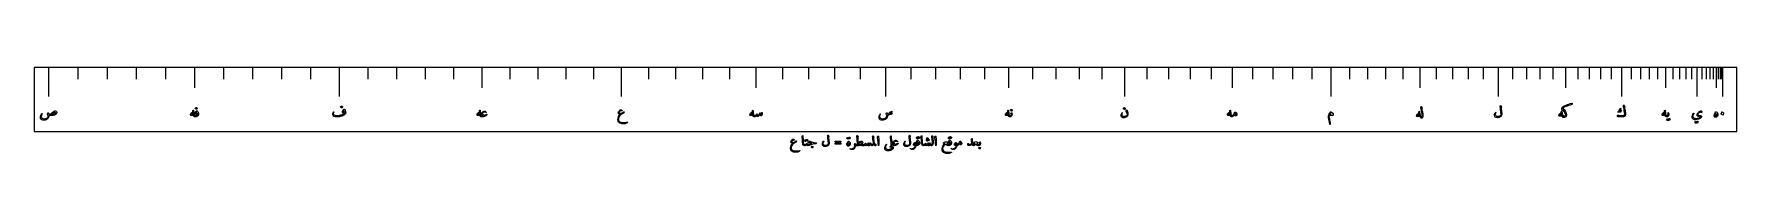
# Model space of a CAD drawing. Header units: millimetres. Extents: x -5 to 580, y -8 to 22.
import ezdxf

# ---------------------------------------------------------------- set-up
doc = ezdxf.new("R2010")
doc.units = ezdxf.units.MM
for name, color, linetype in [('CUT_OUTER', 1, 'Continuous'), ('ENGRAVE', 7, 'Continuous'), ('ENGRAVE_FINE', 8, 'Continuous'), ('TEXT', 5, 'Continuous')]:
    doc.layers.add(name, color=color, linetype=linetype)

msp = doc.modelspace()

# ---------------------------------------------------------------- linework, layer by layer
at = {"layer": 'CUT_OUTER'}
msp.add_lwpolyline([(-5, 0), (580, 0), (580, 22), (-5, 22)], close=True, dxfattribs=at)
at = {"layer": 'ENGRAVE'}
for points in [[(0, 22), (0, 12)], [(50.1146, 22), (50.1146, 15)], [(99.8477, 22), (99.8477, 12)], [(148.821, 22), (148.821, 15)], [(196.6616, 22), (196.6616, 12)], [(243.0055, 22), (243.0055, 15)], [(287.5, 22), (287.5, 12)], [(329.8065, 22), (329.8065, 15)], [(369.6029, 22), (369.6029, 12)], [(406.5864, 22), (406.5864, 15)], [(440.4756, 22), (440.4756, 12)], [(471.0124, 22), (471.0124, 15)], [(497.9646, 22), (497.9646, 12)], [(521.127, 22), (521.127, 15)], [(540.3233, 22), (540.3233, 12)], [(555.4074, 22), (555.4074, 15)], [(566.2645, 22), (566.2645, 12)], [(572.812, 22), (572.812, 15)], [(575, 22), (575, 12)]]:
    msp.add_lwpolyline(points, dxfattribs=at)
at = {"layer": 'ENGRAVE_FINE'}
for points in [[(10.0351, 22), (10.0351, 18)], [(20.0672, 22), (20.0672, 18)], [(30.0932, 22), (30.0932, 18)], [(40.11, 22), (40.11, 18)], [(60.1039, 22), (60.1039, 18)], [(70.0749, 22), (70.0749, 18)], [(80.0245, 22), (80.0245, 18)], [(89.9498, 22), (89.9498, 18)], [(109.7152, 22), (109.7152, 18)], [(119.5492, 22), (119.5492, 18)], [(129.3469, 22), (129.3469, 18)], [(139.1051, 22), (139.1051, 18)], [(158.4915, 22), (158.4915, 18)], [(168.1137, 22), (168.1137, 18)], [(177.6848, 22), (177.6848, 18)], [(187.2017, 22), (187.2017, 18)], [(206.0616, 22), (206.0616, 18)], [(215.3988, 22), (215.3988, 18)], [(224.6704, 22), (224.6704, 18)], [(233.8736, 22), (233.8736, 18)], [(252.0634, 22), (252.0634, 18)], [(261.0445, 22), (261.0445, 18)], [(269.9461, 22), (269.9461, 18)], [(278.7655, 22), (278.7655, 18)], [(296.1469, 22), (296.1469, 18)], [(304.7036, 22), (304.7036, 18)], [(313.1674, 22), (313.1674, 18)], [(321.5359, 22), (321.5359, 18)], [(337.9765, 22), (337.9765, 18)], [(346.0436, 22), (346.0436, 18)], [(354.0053, 22), (354.0053, 18)], [(361.8592, 22), (361.8592, 18)], [(377.2339, 22), (377.2339, 18)], [(384.7501, 22), (384.7501, 18)], [(392.1491, 22), (392.1491, 18)], [(399.4286, 22), (399.4286, 18)], [(413.6204, 22), (413.6204, 18)], [(420.5284, 22), (420.5284, 18)], [(427.3083, 22), (427.3083, 18)], [(433.958, 22), (433.958, 18)], [(446.8589, 22), (446.8589, 18)], [(453.1062, 22), (453.1062, 18)], [(459.2154, 22), (459.2154, 18)], [(465.1848, 22), (465.1848, 18)], [(476.6966, 22), (476.6966, 18)], [(482.2356, 22), (482.2356, 18)], [(487.6277, 22), (487.6277, 18)], [(492.8712, 22), (492.8712, 18)], [(502.9063, 22), (502.9063, 18)], [(507.6949, 22), (507.6949, 18)], [(512.3288, 22), (512.3288, 18)], [(516.8066, 22), (516.8066, 18)], [(525.2886, 22), (525.2886, 18)], [(529.2903, 22), (529.2903, 18)], [(533.1307, 22), (533.1307, 18)], [(536.8087, 22), (536.8087, 18)], [(543.6732, 22), (543.6732, 18)], [(546.8575, 22), (546.8575, 18)], [(549.8752, 22), (549.8752, 18)], [(552.7255, 22), (552.7255, 18)], [(557.92, 22), (557.92, 18)], [(560.2628, 22), (560.2628, 18)], [(562.4349, 22), (562.4349, 18)], [(564.4356, 22), (564.4356, 18)], [(567.9208, 22), (567.9208, 18)], [(569.4041, 22), (569.4041, 18)], [(570.714, 22), (570.714, 18)], [(571.8501, 22), (571.8501, 18)], [(573.5993, 22), (573.5993, 18)], [(574.212, 22), (574.212, 18)], [(574.6497, 22), (574.6497, 18)], [(574.9124, 22), (574.9124, 18)]]:
    msp.add_lwpolyline(points, dxfattribs=at)
at = {"layer": 'TEXT'}
for points in [[(2.2348, 7.0684), (2.4148, 7.0419), (2.5677, 6.9574), (2.6935, 6.8148), (2.7923, 6.6142), (2.8032, 6.5374), (2.7948, 6.4516), (2.7671, 6.3568), (2.72, 6.2529), (2.6658, 6.1529), (2.6168, 6.0697), (2.5729, 6.0032), (2.5342, 5.9535), (2.3084, 5.7677), (2.0026, 5.6232), (1.6168, 5.52), (1.151, 5.4581), (0.8706, 5.4445), (0.6026, 5.4503), (0.3468, 5.4755), (0.1032, 5.52), (0.0458, 5.1416), (-0.0284, 4.8374), (-0.1194, 4.6074), (-0.2271, 4.4516), (-0.5097, 4.2113), (-0.831, 4.0323), (-1.191, 3.9145), (-1.5897, 3.8581), (-2.0094, 3.8777), (-2.3445, 3.9987), (-2.5952, 4.221), (-2.7613, 4.5445), (-2.7755, 4.5947), (-2.7871, 4.6471), (-2.7961, 4.7018), (-2.8026, 4.7587), (-2.8058, 4.8176), (-2.8052, 4.8781), (-2.8006, 4.9402), (-2.7923, 5.0039), (-2.7742, 5.1166), (-2.751, 5.2277), (-2.7226, 5.3373), (-2.689, 5.4452), (-2.6506, 5.5511), (-2.6077, 5.6548), (-2.5603, 5.7563), (-2.5084, 5.8555), (-2.4853, 5.8958), (-2.4626, 5.9342), (-2.4402, 5.9706), (-2.4181, 6.0052), (-2.3966, 6.0377), (-2.3761, 6.0684), (-2.3566, 6.0971), (-2.3381, 6.1239), (-2.3248, 6.139), (-2.311, 6.1484), (-2.2965, 6.1519), (-2.2813, 6.1497), (-2.2652, 6.1435), (-2.2529, 6.1355), (-2.2445, 6.1255), (-2.24, 6.1135), (-2.2387, 6.1), (-2.24, 6.0852), (-2.2439, 6.069), (-2.2503, 6.0516), (-2.2881, 5.9945), (-2.3239, 5.9316), (-2.3577, 5.8629), (-2.3897, 5.7884), (-2.4568, 5.5977), (-2.4981, 5.4181), (-2.5135, 5.2494), (-2.5032, 5.0916), (-2.4068, 4.7919), (-2.231, 4.5742), (-1.9758, 4.4384), (-1.6413, 4.3845), (-1.3181, 4.3997), (-1.0039, 4.4606), (-0.6987, 4.5674), (-0.4026, 4.72), (-0.3132, 4.7835), (-0.2361, 4.8606), (-0.1713, 4.9513), (-0.1187, 5.0555), (-0.1126, 5.07), (-0.1097, 5.0877), (-0.11, 5.1087), (-0.1135, 5.1329), (-0.159, 5.3639), (-0.2181, 5.5665), (-0.2906, 5.7406), (-0.3768, 5.8865), (-0.3939, 5.9132), (-0.4039, 5.9368), (-0.4068, 5.9571), (-0.4026, 5.9742), (-0.2426, 6.3974), (-0.2197, 6.4294), (-0.1974, 6.4426), (-0.1758, 6.4371), (-0.1548, 6.4129), (0.0361, 6.0877), (0.1384, 6.0394), (0.2697, 6.0026), (0.43, 5.9774), (0.6194, 5.9639), (0.8442, 6.1829), (1.0697, 6.3858), (1.2958, 6.5726), (1.5226, 6.7432), (1.7394, 6.8855), (1.9303, 6.9871), (2.0955, 7.0481), (2.2348, 7.0684)], [(2.4877, 6.3045), (2.3294, 6.4252), (2.1639, 6.4981), (1.9913, 6.5232), (1.8116, 6.5006), (1.6168, 6.4319), (1.3935, 6.3187), (1.1419, 6.161), (0.8619, 5.9587), (1.3719, 5.9571), (1.8129, 6.0142), (2.1848, 6.13), (2.4877, 6.3045)], [(49.6965, 7.3058), (49.7268, 7.3381), (49.7507, 7.3419), (49.7681, 7.3174), (49.7791, 7.2645), (49.7826, 7.2326), (49.7881, 7.1884), (49.7955, 7.1319), (49.8049, 7.0632), (49.8158, 6.9816), (49.8281, 6.8865), (49.8416, 6.7777), (49.8565, 6.6555), (49.8712, 6.5353), (49.8842, 6.4277), (49.8957, 6.3327), (49.9055, 6.2503), (49.9137, 6.1808), (49.9204, 6.1245), (49.9254, 6.0815), (49.9287, 6.0516), (49.9552, 5.8635), (49.9933, 5.7174), (50.0429, 5.6132), (50.1042, 5.551), (50.1475, 5.5268), (50.1997, 5.511), (50.261, 5.5035), (50.3313, 5.5045), (50.3729, 5.4977), (50.4049, 5.4774), (50.4271, 5.4435), (50.4397, 5.3961), (50.4442, 5.339), (50.4423, 5.2813), (50.4339, 5.2229), (50.4191, 5.1639), (50.4, 5.1135), (50.3791, 5.0761), (50.3562, 5.0516), (50.3313, 5.04), (50.1962, 5.0413), (50.0797, 5.0658), (49.982, 5.1135), (49.9029, 5.1845), (49.8365, 5.2887), (49.7816, 5.4258), (49.7384, 5.5958), (49.7068, 5.7987), (49.6339, 5.6752), (49.5597, 5.5781), (49.4842, 5.5074), (49.4075, 5.4632), (49.3452, 5.4474), (49.272, 5.4413), (49.1878, 5.4448), (49.0926, 5.4581), (48.9923, 5.4806), (48.9081, 5.5071), (48.84, 5.5374), (48.7881, 5.5716), (48.7462, 5.6139), (48.7184, 5.6581), (48.7049, 5.7042), (48.7055, 5.7523), (48.7175, 5.8123), (48.7378, 5.8787), (48.7665, 5.9516), (48.8036, 6.031), (48.8449, 6.1106), (48.881, 6.1742), (48.912, 6.2216), (48.9378, 6.2529), (49.081, 6.3806), (49.2371, 6.5006), (49.4062, 6.6129), (49.5881, 6.7174), (49.5813, 6.8165), (49.5765, 6.9019), (49.5736, 6.9739), (49.5726, 7.0323), (49.5755, 7.0813), (49.5842, 7.1252), (49.5987, 7.1639), (49.6191, 7.1974)], [(49.6242, 6.4026), (49.4371, 6.3384), (49.2784, 6.2594), (49.1481, 6.1655), (49.0462, 6.0568), (49.0394, 6.0419), (49.0397, 6.0284), (49.0471, 6.0161), (49.0616, 6.0052), (49.1155, 5.9821), (49.1739, 5.9645), (49.2368, 5.9524), (49.3042, 5.9458), (49.3762, 5.9447), (49.4526, 5.949), (49.5336, 5.9589), (49.6191, 5.9742), (49.6323, 5.9784), (49.6462, 5.9858), (49.6607, 5.9965), (49.6758, 6.0103), (49.6728, 6.0526), (49.6687, 6.0968), (49.6637, 6.1429), (49.6578, 6.191), (49.6508, 6.241), (49.6429, 6.2929), (49.6341, 6.3468), (49.6242, 6.4026)], [(50.9249, 7.151), (50.9604, 7.1458), (50.9997, 7.1303), (51.0429, 7.1045), (51.09, 7.0684), (51.2916, 6.8535), (51.432, 6.6116), (51.511, 6.3426), (51.5287, 6.0465), (51.5129, 5.8923), (51.481, 5.7548), (51.4329, 5.6342), (51.3687, 5.5303), (51.1607, 5.3158), (50.9184, 5.1626), (50.642, 5.0706), (50.3313, 5.04), (50.3, 5.0474), (50.2733, 5.0697), (50.251, 5.1068), (50.2333, 5.1587), (50.2266, 5.1874), (50.2223, 5.2168), (50.2202, 5.2468), (50.2204, 5.2774), (50.2221, 5.3077), (50.2249, 5.3368), (50.2286, 5.3645), (50.2333, 5.391), (50.2471, 5.4368), (50.2681, 5.471), (50.2962, 5.4935), (50.3313, 5.5045), (50.6339, 5.5452), (50.8965, 5.6206), (51.1191, 5.731), (51.3016, 5.8761), (51.2929, 5.9487), (51.2823, 6.0065), (51.2697, 6.0494), (51.2552, 6.0774), (51.2378, 6.1016), (51.2216, 6.1174), (51.2068, 6.1248), (51.1933, 6.1239), (51.1839, 6.1206), (51.1765, 6.1161), (51.171, 6.1103), (51.1675, 6.1032), (51.1178, 6.0013), (51.0565, 5.9226), (50.9836, 5.8671), (50.8991, 5.8348), (50.6536, 5.8158), (50.4849, 5.8826), (50.3929, 6.0352), (50.3778, 6.2735), (50.3984, 6.4103), (50.4397, 6.5523), (50.5016, 6.6994), (50.5842, 6.8516), (50.6713, 6.9826), (50.7571, 7.0761), (50.8416, 7.1323), (50.9249, 7.151)], [(50.6513, 8.24), (50.6578, 8.2465), (50.6668, 8.2503), (50.6784, 8.2516), (50.6926, 8.2503), (50.7929, 8.2097), (50.8875, 8.16), (50.9762, 8.1013), (51.0591, 8.0335), (51.0671, 8.0232), (51.0707, 8.0129), (51.0697, 8.0026), (51.0642, 7.9923), (50.8216, 7.6), (50.8126, 7.5906), (50.801, 7.5884), (50.7868, 7.5932), (50.77, 7.6052), (50.7555, 7.6155), (50.7326, 7.631), (50.7013, 7.6516), (50.6616, 7.6774), (50.6129, 7.7084), (50.5546, 7.7445), (50.4865, 7.7858), (50.4087, 7.8323), (50.3984, 7.84), (50.3933, 7.8477), (50.3933, 7.8555), (50.3984, 7.8632)], [(50.7546, 6.5935), (50.7033, 6.579), (50.6629, 6.5406), (50.6336, 6.4784), (50.6152, 6.3923), (50.6155, 6.3787), (50.6165, 6.369), (50.6181, 6.3632), (50.6204, 6.3613), (50.6723, 6.3487), (50.7249, 6.3419), (50.7781, 6.341), (50.832, 6.3458), (50.8794, 6.3558), (50.9184, 6.3703), (50.9491, 6.3894), (50.9713, 6.4129), (50.9133, 6.4958), (50.8578, 6.5535), (50.8049, 6.5861), (50.7546, 6.5935)], [(101.4193, 7.6413), (101.5222, 7.6487), (101.6245, 7.609), (101.7261, 7.5223), (101.8271, 7.3884), (101.9171, 7.2142), (101.9858, 7.0065), (102.0332, 6.7652), (102.0593, 6.4903), (102.0622, 6.3906), (102.0554, 6.2981), (102.039, 6.2126), (102.0129, 6.1342), (101.9206, 5.9777), (101.7832, 5.8284), (101.6006, 5.6861), (101.3729, 5.551), (101.2443, 5.4882), (101.1116, 5.429), (100.9746, 5.3734), (100.8335, 5.3213), (100.6879, 5.2727), (100.5374, 5.2277), (100.3821, 5.1863), (100.2219, 5.1484), (100.0611, 5.1144), (99.9038, 5.0845), (99.7501, 5.0589), (99.6, 5.0374), (99.453, 5.0205), (99.309, 5.0084), (99.1679, 5.0011), (99.0296, 4.9987), (98.4532, 5.0455), (98.0296, 5.1961), (97.759, 5.4506), (97.6413, 5.809), (97.6377, 5.8923), (97.6425, 5.9871), (97.6558, 6.0935), (97.6774, 6.2116), (97.7125, 6.3413), (97.7613, 6.4671), (97.8235, 6.589), (97.8993, 6.7071), (97.9106, 6.7206), (97.9238, 6.7303), (97.939, 6.7361), (97.9561, 6.7381), (97.9725, 6.7358), (97.9858, 6.729), (97.9958, 6.7177), (98.0025, 6.7019), (98.0058, 6.6845), (98.0051, 6.6684), (98.0006, 6.6535), (97.9922, 6.64), (97.8529, 6.3658), (97.8064, 6.1316), (97.8529, 5.9374), (97.9922, 5.7832), (98.2996, 5.6226), (98.6851, 5.5277), (99.1487, 5.4987), (99.6903, 5.5355), (99.9279, 5.5697), (100.1658, 5.6155), (100.404, 5.6729), (100.6425, 5.7419), (100.8811, 5.8226), (101.1193, 5.9148), (101.3572, 6.0187), (101.5948, 6.1342), (101.7213, 6.2068), (101.8167, 6.2852), (101.8813, 6.3694), (101.9148, 6.4594), (101.8967, 6.5213), (101.8683, 6.5781), (101.8296, 6.6297), (101.7806, 6.6761), (101.7748, 6.6784), (101.7677, 6.6748), (101.7593, 6.6655), (101.7496, 6.6503), (101.6754, 6.531), (101.5922, 6.4413), (101.5, 6.3813), (101.3987, 6.351), (101.2135, 6.3484), (101.0709, 6.4026), (100.9709, 6.5135), (100.9135, 6.6813), (100.9145, 6.8294), (100.9638, 7.0103), (101.0616, 7.2242), (101.2077, 7.471), (101.2538, 7.5319), (101.3045, 7.5806), (101.3596, 7.6171), (101.4193, 7.6413)], [(100.5058, 8.7458), (100.5122, 8.7523), (100.5213, 8.7561), (100.5329, 8.7574), (100.5471, 8.7561), (100.6474, 8.7155), (100.7419, 8.6658), (100.8306, 8.6071), (100.9135, 8.5394), (100.9216, 8.529), (100.9251, 8.5187), (100.9242, 8.5084), (100.9187, 8.4981), (100.6761, 8.1058), (100.6671, 8.0965), (100.6554, 8.0942), (100.6413, 8.099), (100.6245, 8.111), (100.61, 8.1213), (100.5871, 8.1368), (100.5558, 8.1574), (100.5161, 8.1832), (100.4674, 8.2142), (100.409, 8.2503), (100.3409, 8.2916), (100.2632, 8.3381), (100.2529, 8.3458), (100.2477, 8.3535), (100.2477, 8.3613), (100.2529, 8.369)], [(101.4761, 6.9135), (101.4951, 6.9368), (101.5006, 6.96), (101.4925, 6.9832), (101.4709, 7.0065), (101.3832, 7.0626), (101.3058, 7.0761), (101.2387, 7.0471), (101.1819, 6.9755), (101.1745, 6.9535), (101.1729, 6.9342), (101.1771, 6.9174), (101.1871, 6.9032), (101.2593, 6.8574), (101.3316, 6.8439), (101.4038, 6.8626), (101.4761, 6.9135)], [(148.1577, 7.3058), (148.188, 7.3381), (148.2119, 7.3419), (148.2293, 7.3174), (148.2403, 7.2645), (148.2439, 7.2326), (148.2493, 7.1884), (148.2568, 7.1319), (148.2661, 7.0632), (148.2771, 6.9816), (148.2893, 6.8865), (148.3029, 6.7777), (148.3177, 6.6555), (148.3324, 6.5353), (148.3455, 6.4277), (148.3569, 6.3327), (148.3668, 6.2503), (148.375, 6.1808), (148.3816, 6.1245), (148.3866, 6.0815), (148.39, 6.0516), (148.4164, 5.8635), (148.4545, 5.7174), (148.5042, 5.6132), (148.5655, 5.551), (148.6087, 5.5268), (148.661, 5.511), (148.7222, 5.5035), (148.7926, 5.5045), (148.8342, 5.4977), (148.8661, 5.4774), (148.8884, 5.4435), (148.901, 5.3961), (148.9055, 5.339), (148.9035, 5.2813), (148.8951, 5.2229), (148.8803, 5.1639), (148.8613, 5.1135), (148.8403, 5.0761), (148.8174, 5.0516), (148.7926, 5.04), (148.6574, 5.0413), (148.541, 5.0658), (148.4432, 5.1135), (148.3642, 5.1845), (148.2977, 5.2887), (148.2429, 5.4258), (148.1997, 5.5958), (148.168, 5.7987), (148.0951, 5.6752), (148.021, 5.5781), (147.9455, 5.5074), (147.8687, 5.4632), (147.8064, 5.4474), (147.7332, 5.4413), (147.649, 5.4448), (147.5539, 5.4581), (147.4535, 5.4806), (147.3693, 5.5071), (147.3013, 5.5374), (147.2493, 5.5716), (147.2074, 5.6139), (147.1797, 5.6581), (147.1661, 5.7042), (147.1668, 5.7523), (147.1787, 5.8123), (147.199, 5.8787), (147.2277, 5.9516), (147.2648, 6.031), (147.3061, 6.1106), (147.3422, 6.1742), (147.3732, 6.2216), (147.399, 6.2529), (147.5422, 6.3806), (147.6984, 6.5006), (147.8674, 6.6129), (148.0493, 6.7174), (148.0426, 6.8165), (148.0377, 6.9019), (148.0348, 6.9739), (148.0339, 7.0323), (148.0368, 7.0813), (148.0455, 7.1252), (148.06, 7.1639), (148.0803, 7.1974)], [(148.0855, 6.4026), (147.8984, 6.3384), (147.7397, 6.2594), (147.6093, 6.1655), (147.5074, 6.0568), (147.5006, 6.0419), (147.501, 6.0284), (147.5084, 6.0161), (147.5229, 6.0052), (147.5768, 5.9821), (147.6351, 5.9645), (147.698, 5.9524), (147.7655, 5.9458), (147.8374, 5.9447), (147.9139, 5.949), (147.9948, 5.9589), (148.0803, 5.9742), (148.0935, 5.9784), (148.1074, 5.9858), (148.1219, 5.9965), (148.1371, 6.0103), (148.134, 6.0526), (148.13, 6.0968), (148.125, 6.1429), (148.119, 6.191), (148.1121, 6.241), (148.1042, 6.2929), (148.0953, 6.3468), (148.0855, 6.4026)], [(150.5319, 5.8813), (150.3926, 5.5716), (150.3748, 5.541), (150.3577, 5.5161), (150.3413, 5.4971), (150.3255, 5.4839), (150.2451, 5.4289), (150.159, 5.3774), (150.0671, 5.3295), (149.9693, 5.2852), (149.8661, 5.2437), (149.7577, 5.2045), (149.6442, 5.1676), (149.5255, 5.1329), (149.3035, 5.0787), (149.1074, 5.0452), (148.9371, 5.0323), (148.7926, 5.04), (148.7374, 5.0652), (148.701, 5.1148), (148.6832, 5.189), (148.6842, 5.2877), (148.6974, 5.3768), (148.7164, 5.4426), (148.7413, 5.4852), (148.7719, 5.5045), (148.7771, 5.5045), (148.7822, 5.5045), (148.7874, 5.5045), (148.7926, 5.5045), (148.831, 5.5006), (148.8687, 5.4994), (148.9058, 5.5006), (148.9422, 5.5045), (148.8797, 5.5971), (148.8313, 5.6994), (148.7971, 5.8113), (148.7771, 5.9329), (148.7742, 6.1506), (148.8119, 6.3445), (148.8903, 6.5145), (149.0093, 6.6606), (149.1626, 6.7971), (149.3126, 6.9019), (149.4593, 6.9752), (149.6029, 7.0168), (149.7577, 7.0165), (149.9332, 6.9587), (150.1293, 6.8435), (150.3461, 6.671), (150.3706, 6.6442), (150.3822, 6.6155), (150.381, 6.5848), (150.3668, 6.5523), (150.3464, 6.5271), (150.3216, 6.5135), (150.2922, 6.5116), (150.2584, 6.5213), (150.0155, 6.5916), (149.7719, 6.6168), (149.5277, 6.5968), (149.2829, 6.5316), (149.1858, 6.4906), (149.1113, 6.4452), (149.0593, 6.3952), (149.03, 6.3406), (149.0229, 6.2716), (149.0429, 6.1832), (149.09, 6.0755), (149.1642, 5.9484), (149.2545, 5.82), (149.3397, 5.7239), (149.4197, 5.66), (149.4945, 5.6284), (149.6574, 5.6123), (149.821, 5.631), (149.9851, 5.6845), (150.15, 5.7729), (150.2997, 5.8761), (150.3771, 5.9252), (150.439, 5.9535), (150.4855, 5.9613), (150.5164, 5.9484), (150.529, 5.9326), (150.5358, 5.9161), (150.5368, 5.899), (150.5319, 5.8813)], [(196.388, 7.409), (196.469, 7.431), (196.5571, 7.4297), (196.6522, 7.4052), (196.7545, 7.3574), (196.8066, 7.3263), (196.8545, 7.2948), (196.8982, 7.2631), (196.9377, 7.231), (196.973, 7.1989), (197.0042, 7.1671), (197.0311, 7.1356), (197.0538, 7.1045), (197.069, 7.0742), (197.0629, 7.0555), (197.0355, 7.0484), (196.9867, 7.0529), (196.678, 7.0735), (196.3919, 7.0065), (196.1284, 6.8516), (195.8874, 6.609), (195.8806, 6.5932), (195.8809, 6.5768), (195.8884, 6.5597), (195.9029, 6.5419), (196.0913, 6.4006), (196.2951, 6.3071), (196.5145, 6.2613), (196.7493, 6.2632), (196.7916, 6.2716), (196.8461, 6.2916), (196.9129, 6.3232), (196.9919, 6.3665), (197.1358, 6.4542), (197.2629, 6.5316), (197.3732, 6.5987), (197.4667, 6.6555), (197.5435, 6.7019), (197.6035, 6.7381), (197.6467, 6.7639), (197.6732, 6.7794), (197.7109, 6.7913), (197.7313, 6.7806), (197.7342, 6.7474), (197.7196, 6.6916), (197.6638, 6.5452), (197.6151, 6.4361), (197.5735, 6.3645), (197.539, 6.3303), (197.4327, 6.2798), (197.3203, 6.2213), (197.2017, 6.1547), (197.0771, 6.08), (196.9463, 5.9973), (196.8093, 5.9065), (196.6663, 5.8076), (196.5171, 5.7006), (196.2177, 5.4352), (195.9906, 5.1239), (195.8358, 4.7668), (195.7532, 4.3639), (195.7493, 4.1445), (195.7842, 3.9406), (195.8577, 3.7523), (195.97, 3.5794), (196.2503, 3.3477), (196.6629, 3.1897), (197.2077, 3.1052), (197.8848, 3.0942), (197.9895, 3.1006), (198.1022, 3.1097), (198.223, 3.1213), (198.3519, 3.1355), (198.4885, 3.1526), (198.6326, 3.1729), (198.784, 3.1965), (198.9429, 3.2232), (198.9703, 3.2261), (198.9906, 3.2245), (199.0038, 3.2184), (199.01, 3.2077), (198.9845, 3.1555), (198.8822, 3.0761), (198.7032, 2.9697), (198.4474, 2.8361), (198.2919, 2.7629), (198.1558, 2.7084), (198.039, 2.6726), (197.9416, 2.6555), (197.579, 2.6284), (197.25, 2.6245), (196.9545, 2.6439), (196.6926, 2.6865), (196.1984, 2.8706), (195.8513, 3.1652), (195.6513, 3.57), (195.5984, 4.0852), (195.6571, 4.6261), (195.7919, 5.1032), (196.0029, 5.5165), (196.29, 5.8658), (196.1035, 5.949), (195.9519, 6.0335), (195.8351, 6.1194), (195.7532, 6.2065), (195.7309, 6.2416), (195.7158, 6.28), (195.7077, 6.3216), (195.7067, 6.3665), (195.7245, 6.4871), (195.7519, 6.6013), (195.789, 6.709), (195.8358, 6.8103), (195.9593, 7.0142), (196.0926, 7.1819), (196.2355, 7.3135), (196.388, 7.409)], [(241.8829, 7.3058), (241.9132, 7.3381), (241.9371, 7.3419), (241.9545, 7.3174), (241.9655, 7.2645), (241.969, 7.2326), (241.9745, 7.1884), (241.982, 7.1319), (241.9913, 7.0632), (242.0023, 6.9816), (242.0145, 6.8865), (242.0281, 6.7777), (242.0429, 6.6555), (242.0576, 6.5353), (242.0707, 6.4277), (242.0821, 6.3327), (242.092, 6.2503), (242.1002, 6.1808), (242.1068, 6.1245), (242.1118, 6.0815), (242.1152, 6.0516), (242.1416, 5.8635), (242.1797, 5.7174), (242.2294, 5.6132), (242.2907, 5.551), (242.3339, 5.5268), (242.3861, 5.511), (242.4474, 5.5035), (242.5178, 5.5045), (242.5594, 5.4977), (242.5913, 5.4774), (242.6136, 5.4435), (242.6261, 5.3961), (242.6307, 5.339), (242.6287, 5.2813), (242.6203, 5.2229), (242.6055, 5.1639), (242.5865, 5.1135), (242.5655, 5.0761), (242.5426, 5.0516), (242.5178, 5.04), (242.3826, 5.0413), (242.2661, 5.0658), (242.1684, 5.1135), (242.0894, 5.1845), (242.0229, 5.2887), (241.9681, 5.4258), (241.9249, 5.5958), (241.8932, 5.7987), (241.8203, 5.6752), (241.7461, 5.5781), (241.6707, 5.5074), (241.5939, 5.4632), (241.5316, 5.4474), (241.4584, 5.4413), (241.3742, 5.4448), (241.279, 5.4581), (241.1787, 5.4806), (241.0945, 5.5071), (241.0265, 5.5374), (240.9745, 5.5716), (240.9326, 5.6139), (240.9049, 5.6581), (240.8913, 5.7042), (240.892, 5.7523), (240.9039, 5.8123), (240.9242, 5.8787), (240.9529, 5.9516), (240.99, 6.031), (241.0313, 6.1106), (241.0674, 6.1742), (241.0984, 6.2216), (241.1242, 6.2529), (241.2674, 6.3806), (241.4236, 6.5006), (241.5926, 6.6129), (241.7745, 6.7174), (241.7678, 6.8165), (241.7629, 6.9019), (241.76, 6.9739), (241.759, 7.0323), (241.762, 7.0813), (241.7707, 7.1252), (241.7852, 7.1639), (241.8055, 7.1974)], [(241.8107, 6.4026), (241.6236, 6.3384), (241.4649, 6.2594), (241.3345, 6.1655), (241.2326, 6.0568), (241.2258, 6.0419), (241.2261, 6.0284), (241.2336, 6.0161), (241.2481, 6.0052), (241.302, 5.9821), (241.3603, 5.9645), (241.4232, 5.9524), (241.4907, 5.9458), (241.5626, 5.9447), (241.639, 5.949), (241.72, 5.9589), (241.8055, 5.9742), (241.8187, 5.9784), (241.8326, 5.9858), (241.8471, 5.9965), (241.8623, 6.0103), (241.8592, 6.0526), (241.8552, 6.0968), (241.8502, 6.1429), (241.8442, 6.191), (241.8373, 6.241), (241.8294, 6.2929), (241.8205, 6.3468), (241.8107, 6.4026)], [(245.021, 6.511), (245.0323, 6.5187), (245.0455, 6.5161), (245.0607, 6.5032), (245.0778, 6.48), (245.0961, 6.4406), (245.11, 6.3845), (245.1194, 6.3116), (245.1242, 6.2219), (245.1258, 6.12), (245.1203, 6.0206), (245.1078, 5.9239), (245.0881, 5.8297), (245.0307, 5.6465), (244.9668, 5.5148), (244.8965, 5.4348), (244.8197, 5.4065), (244.6381, 5.4171), (244.47, 5.4645), (244.3155, 5.5487), (244.1745, 5.6697), (244.0778, 5.479), (243.9629, 5.3303), (243.83, 5.2235), (243.679, 5.1587), (243.5207, 5.1445), (243.3603, 5.1845), (243.1981, 5.2787), (243.0339, 5.4271), (242.901, 5.2577), (242.7707, 5.1368), (242.6429, 5.0642), (242.5178, 5.04), (242.4926, 5.0542), (242.4687, 5.0968), (242.4461, 5.1677), (242.4249, 5.2671), (242.4171, 5.3652), (242.43, 5.4374), (242.4636, 5.4839), (242.5178, 5.5045), (242.7558, 5.5584), (242.9642, 5.6632), (243.1429, 5.819), (243.292, 6.0258), (243.3, 6.0371), (243.3087, 6.0452), (243.3181, 6.05), (243.3281, 6.0516), (243.3403, 6.0503), (243.3513, 6.0465), (243.361, 6.04), (243.3694, 6.031), (243.3742, 6.0032), (243.3629, 5.9561), (243.3355, 5.8897), (243.292, 5.8039), (243.349, 5.7377), (243.4378, 5.689), (243.5581, 5.6577), (243.71, 5.6439), (243.8994, 5.6835), (244.0649, 5.8129), (244.2065, 6.0319), (244.3242, 6.3406), (244.33, 6.3565), (244.3371, 6.3677), (244.3455, 6.3745), (244.3552, 6.3768), (244.3697, 6.3755), (244.3823, 6.3716), (244.3929, 6.3652), (244.4016, 6.3561), (244.4081, 6.3432), (244.412, 6.3303), (244.4132, 6.3174), (244.412, 6.3045), (244.3603, 6.0877), (244.4207, 6.0342), (244.4932, 5.9871), (244.5781, 5.9465), (244.6752, 5.9123), (244.7697, 5.89), (244.8416, 5.8852), (244.891, 5.8977), (244.9178, 5.9277), (244.9265, 5.9735), (244.9216, 6.0387), (244.9032, 6.1232), (244.8713, 6.2271), (244.8768, 6.2565), (244.9036, 6.3135), (244.9516, 6.3984), (245.021, 6.511)], [(289.549, 6.9135), (289.5581, 6.9361), (289.5697, 6.9523), (289.5839, 6.9619), (289.6006, 6.9652), (289.6223, 6.9626), (289.6406, 6.9548), (289.6558, 6.9419), (289.6677, 6.9239), (289.6971, 6.8594), (289.7181, 6.7794), (289.7306, 6.6839), (289.7348, 6.5729), (289.7235, 6.3916), (289.6897, 6.2194), (289.6332, 6.0561), (289.5542, 5.9019), (289.5271, 5.8648), (289.4974, 5.8361), (289.4652, 5.8158), (289.4303, 5.8039), (289.3042, 5.7958), (289.1684, 5.8181), (289.0229, 5.8706), (288.8677, 5.9535), (288.7371, 5.7745), (288.5826, 5.6555), (288.4042, 5.5965), (288.2019, 5.5974), (288.1953, 5.4885), (288.1858, 5.3839), (288.1734, 5.2834), (288.1581, 5.1871), (288.1398, 5.0944), (288.1187, 5.0045), (288.0947, 4.9176), (288.0677, 4.8335), (288.0052, 4.6819), (287.9206, 4.5419), (287.8142, 4.4135), (287.6858, 4.2968), (287.3855, 4.0968), (287.0677, 3.9561), (286.7326, 3.8748), (286.38, 3.8529), (285.9829, 3.9068), (285.669, 4.0477), (285.4384, 4.2758), (285.291, 4.591), (285.271, 4.7045), (285.2677, 4.8387), (285.2813, 4.9935), (285.3116, 5.169), (285.3603, 5.3613), (285.429, 5.5613), (285.5177, 5.769), (285.6265, 5.9845), (285.6352, 5.9981), (285.6458, 6.0077), (285.6584, 6.0135), (285.6729, 6.0155), (285.6874, 6.0142), (285.7, 6.0103), (285.7106, 6.0039), (285.7194, 5.9948), (285.7252, 5.9816), (285.7271, 5.9677), (285.7252, 5.9532), (285.7194, 5.9381), (285.5813, 5.6513), (285.4923, 5.4155), (285.4523, 5.2306), (285.4613, 5.0968), (285.5916, 4.8016), (285.7968, 4.5871), (286.0768, 4.4532), (286.4316, 4.4), (286.9277, 4.4316), (287.3477, 4.5574), (287.6916, 4.7774), (287.9594, 5.0916), (287.9584, 5.2987), (287.9245, 5.5174), (287.8577, 5.7477), (287.7581, 5.9897), (287.7455, 6.0142), (287.7387, 6.0361), (287.7377, 6.0555), (287.7426, 6.0723), (287.7703, 6.1298), (287.7968, 6.1839), (287.8219, 6.2344), (287.8458, 6.2813), (287.8684, 6.324), (287.8897, 6.3619), (287.9097, 6.395), (287.9284, 6.4232), (287.939, 6.4352), (287.9503, 6.44), (287.9623, 6.4377), (287.9748, 6.4284), (287.9813, 6.4213), (287.9903, 6.4103), (288.0019, 6.3955), (288.0161, 6.3768), (288.0323, 6.3542), (288.0497, 6.3277), (288.0684, 6.2974), (288.0884, 6.2632), (288.129, 6.1974), (288.1632, 6.1497), (288.191, 6.12), (288.2123, 6.1084), (288.3465, 6.0971), (288.4806, 6.12), (288.6148, 6.1771), (288.749, 6.2684), (288.7977, 6.329), (288.8458, 6.4284), (288.8932, 6.5665), (288.94, 6.7432), (288.9445, 6.76), (288.9529, 6.7742), (288.9652, 6.7858), (288.9813, 6.7948), (288.9965, 6.8006), (289.011, 6.8026), (289.0248, 6.8006), (289.0381, 6.7948), (289.0577, 6.7626), (289.0652, 6.7019), (289.0603, 6.6129), (289.0432, 6.4955), (289.1474, 6.4316), (289.2587, 6.3897), (289.3771, 6.3697), (289.5026, 6.3716), (289.501, 6.4094), (289.4961, 6.44), (289.4881, 6.4635), (289.4768, 6.48), (289.4639, 6.4955), (289.4561, 6.511), (289.4535, 6.5265), (289.4561, 6.5419)], [(329.6594, 7.3058), (329.6897, 7.3381), (329.7135, 7.3419), (329.731, 7.3174), (329.7419, 7.2645), (329.7455, 7.2326), (329.751, 7.1884), (329.7584, 7.1319), (329.7677, 7.0632), (329.7787, 6.9816), (329.791, 6.8865), (329.8045, 6.7777), (329.8194, 6.6555), (329.834, 6.5353), (329.8471, 6.4277), (329.8585, 6.3327), (329.8684, 6.2503), (329.8766, 6.1808), (329.8832, 6.1245), (329.8882, 6.0815), (329.8916, 6.0516), (329.9181, 5.8635), (329.9561, 5.7174), (330.0058, 5.6132), (330.0671, 5.551), (330.1103, 5.5268), (330.1626, 5.511), (330.2239, 5.5035), (330.2942, 5.5045), (330.3358, 5.4977), (330.3677, 5.4774), (330.39, 5.4435), (330.4026, 5.3961), (330.4071, 5.339), (330.4052, 5.2813), (330.3968, 5.2229), (330.3819, 5.1639), (330.3629, 5.1135), (330.3419, 5.0761), (330.319, 5.0516), (330.2942, 5.04), (330.159, 5.0413), (330.0426, 5.0658), (329.9448, 5.1135), (329.8658, 5.1845), (329.7994, 5.2887), (329.7445, 5.4258), (329.7013, 5.5958), (329.6697, 5.7987), (329.5968, 5.6752), (329.5226, 5.5781), (329.4471, 5.5074), (329.3703, 5.4632), (329.3081, 5.4474), (329.2348, 5.4413), (329.1506, 5.4448), (329.0555, 5.4581), (328.9552, 5.4806), (328.871, 5.5071), (328.8029, 5.5374), (328.751, 5.5716), (328.709, 5.6139), (328.6813, 5.6581), (328.6677, 5.7042), (328.6684, 5.7523), (328.6803, 5.8123), (328.7006, 5.8787), (328.7294, 5.9516), (328.7665, 6.031), (328.8077, 6.1106), (328.8439, 6.1742), (328.8748, 6.2216), (328.9006, 6.2529), (329.0439, 6.3806), (329.2, 6.5006), (329.369, 6.6129), (329.551, 6.7174), (329.5442, 6.8165), (329.5394, 6.9019), (329.5365, 6.9739), (329.5355, 7.0323), (329.5384, 7.0813), (329.5471, 7.1252), (329.5616, 7.1639), (329.5819, 7.1974)], [(329.5871, 6.4026), (329.4, 6.3384), (329.2413, 6.2594), (329.111, 6.1655), (329.009, 6.0568), (329.0023, 6.0419), (329.0026, 6.0284), (329.01, 6.0161), (329.0245, 6.0052), (329.0784, 5.9821), (329.1368, 5.9645), (329.1997, 5.9524), (329.2671, 5.9458), (329.339, 5.9447), (329.4155, 5.949), (329.4965, 5.9589), (329.5819, 5.9742), (329.5952, 5.9784), (329.609, 5.9858), (329.6235, 5.9965), (329.6387, 6.0103), (329.6356, 6.0526), (329.6316, 6.0968), (329.6266, 6.1429), (329.6206, 6.191), (329.6137, 6.241), (329.6058, 6.2929), (329.5969, 6.3468), (329.5871, 6.4026)], [(330.6039, 6.129), (330.7484, 6.449), (330.7697, 6.4842), (330.7923, 6.4968), (330.8161, 6.4868), (330.8413, 6.4542), (330.8877, 6.3566), (330.9239, 6.2548), (330.9497, 6.1489), (330.9652, 6.0387), (330.97, 5.9237), (330.9639, 5.8032), (330.9468, 5.6773), (330.9187, 5.5458), (330.8332, 5.3245), (330.7006, 5.1665), (330.521, 5.0716), (330.2942, 5.04), (330.2681, 5.0565), (330.2413, 5.1058), (330.2139, 5.1881), (330.1858, 5.3032), (330.1777, 5.3648), (330.1794, 5.4155), (330.1906, 5.4552), (330.2116, 5.4839), (330.2284, 5.4948), (330.2477, 5.5019), (330.2697, 5.5052), (330.2942, 5.5045), (330.4371, 5.509), (330.5613, 5.5381), (330.6668, 5.5916), (330.7535, 5.6697), (330.7574, 5.6758), (330.7587, 5.6839), (330.7574, 5.6939), (330.7535, 5.7058), (330.7332, 5.7787), (330.7032, 5.8529), (330.6635, 5.9284), (330.6142, 6.0052), (330.5981, 6.0342), (330.591, 6.0645), (330.5929, 6.0961), (330.6039, 6.129)], [(330.6503, 7.6103), (330.6568, 7.6168), (330.6658, 7.6206), (330.6774, 7.6219), (330.6916, 7.6206), (330.7919, 7.58), (330.8865, 7.5303), (330.9752, 7.4716), (331.0581, 7.4039), (331.0661, 7.3935), (331.0697, 7.3832), (331.0687, 7.3729), (331.0632, 7.3626), (330.8206, 6.9703), (330.8116, 6.961), (330.8, 6.9587), (330.7858, 6.9635), (330.769, 6.9755), (330.7545, 6.9858), (330.7316, 7.0013), (330.7003, 7.0219), (330.6606, 7.0477), (330.6119, 7.0787), (330.5535, 7.1148), (330.4855, 7.1561), (330.4077, 7.2026), (330.3974, 7.2103), (330.3923, 7.2181), (330.3923, 7.2258), (330.3974, 7.2335)], [(370.3874, 7.4142), (370.4306, 7.3271), (370.4726, 7.2361), (370.5132, 7.1413), (370.5526, 7.0426), (370.59, 6.9394), (370.6248, 6.831), (370.6571, 6.7174), (370.6867, 6.5987), (370.7122, 6.4805), (370.7319, 6.3632), (370.7458, 6.2469), (370.7538, 6.1316), (370.7561, 6.0169), (370.7526, 5.9026), (370.7432, 5.7885), (370.728, 5.6748), (370.7029, 5.5555), (370.6687, 5.4452), (370.6255, 5.3439), (370.5732, 5.2516), (370.3955, 5.0416), (370.1616, 4.8813), (369.8716, 4.7706), (369.5255, 4.7097), (369.2751, 4.7035), (369.0558, 4.7368), (368.8674, 4.8094), (368.71, 4.9213), (368.5916, 5.0652), (368.51, 5.2335), (368.4651, 5.4265), (368.4571, 5.6439), (368.4864, 5.8742), (368.5487, 6.0955), (368.6438, 6.3077), (368.7719, 6.511), (368.7922, 6.5342), (368.8119, 6.5471), (368.8309, 6.5497), (368.8493, 6.5419), (368.8664, 6.5258), (368.8713, 6.5032), (368.8638, 6.4742), (368.8442, 6.4387), (368.7164, 6.1829), (368.6532, 5.9523), (368.6545, 5.7468), (368.7203, 5.5665), (368.8406, 5.4219), (369.0106, 5.3187), (369.2303, 5.2568), (369.4996, 5.2361), (369.8251, 5.2681), (370.1151, 5.3535), (370.3696, 5.4926), (370.5887, 5.6852), (370.5932, 5.6919), (370.5964, 5.7019), (370.5984, 5.7152), (370.599, 5.7316), (370.5916, 5.861), (370.5642, 6.0116), (370.5167, 6.1835), (370.4493, 6.3768), (370.4113, 6.474), (370.3745, 6.5645), (370.339, 6.6482), (370.3048, 6.7252), (370.2716, 6.795), (370.239, 6.8574), (370.2071, 6.9124), (370.1758, 6.96), (370.1609, 6.9848), (370.1526, 7.0077), (370.1506, 7.0287), (370.1551, 7.0477), (370.31, 7.4297), (370.3245, 7.4519), (370.3422, 7.4568), (370.3632, 7.4442), (370.3874, 7.4142)], [(369.4326, 8.1884), (369.439, 8.1948), (369.448, 8.1987), (369.4596, 8.2), (369.4738, 8.1987), (369.5742, 8.1581), (369.6687, 8.1084), (369.7574, 8.0497), (369.8403, 7.9819), (369.8484, 7.9716), (369.8519, 7.9613), (369.8509, 7.951), (369.8455, 7.9406), (369.6029, 7.5484), (369.5938, 7.539), (369.5822, 7.5368), (369.568, 7.5416), (369.5513, 7.5535), (369.5367, 7.5639), (369.5138, 7.5794), (369.4826, 7.6), (369.4429, 7.6258), (369.3942, 7.6568), (369.3358, 7.6929), (369.2677, 7.7342), (369.19, 7.7806), (369.1796, 7.7884), (369.1745, 7.7961), (369.1745, 7.8039), (369.1796, 7.8116)], [(405.9258, 7.3058), (405.9561, 7.3381), (405.9799, 7.3419), (405.9974, 7.3174), (406.0083, 7.2645), (406.0119, 7.2326), (406.0174, 7.1884), (406.0248, 7.1319), (406.0341, 7.0632), (406.0451, 6.9816), (406.0574, 6.8865), (406.0709, 6.7777), (406.0858, 6.6555), (406.1004, 6.5353), (406.1135, 6.4277), (406.1249, 6.3327), (406.1348, 6.2503), (406.143, 6.1808), (406.1496, 6.1245), (406.1546, 6.0815), (406.158, 6.0516), (406.1845, 5.8635), (406.2225, 5.7174), (406.2722, 5.6132), (406.3335, 5.551), (406.3767, 5.5268), (406.429, 5.511), (406.4903, 5.5035), (406.5606, 5.5045), (406.6022, 5.4977), (406.6341, 5.4774), (406.6564, 5.4435), (406.669, 5.3961), (406.6735, 5.339), (406.6716, 5.2813), (406.6632, 5.2229), (406.6483, 5.1639), (406.6293, 5.1135), (406.6083, 5.0761), (406.5854, 5.0516), (406.5606, 5.04), (406.4254, 5.0413), (406.309, 5.0658), (406.2112, 5.1135), (406.1322, 5.1845), (406.0658, 5.2887), (406.0109, 5.4258), (405.9677, 5.5958), (405.9361, 5.7987), (405.8632, 5.6752), (405.789, 5.5781), (405.7135, 5.5074), (405.6367, 5.4632), (405.5745, 5.4474), (405.5012, 5.4413), (405.417, 5.4448), (405.3219, 5.4581), (405.2216, 5.4806), (405.1374, 5.5071), (405.0693, 5.5374), (405.0174, 5.5716), (404.9754, 5.6139), (404.9477, 5.6581), (404.9341, 5.7042), (404.9348, 5.7523), (404.9467, 5.8123), (404.967, 5.8787), (404.9958, 5.9516), (405.0329, 6.031), (405.0741, 6.1106), (405.1103, 6.1742), (405.1412, 6.2216), (405.167, 6.2529), (405.3103, 6.3806), (405.4664, 6.5006), (405.6354, 6.6129), (405.8174, 6.7174), (405.8106, 6.8165), (405.8058, 6.9019), (405.8029, 6.9739), (405.8019, 7.0323), (405.8048, 7.0813), (405.8135, 7.1252), (405.828, 7.1639), (405.8483, 7.1974)], [(405.8535, 6.4026), (405.6664, 6.3384), (405.5077, 6.2594), (405.3774, 6.1655), (405.2754, 6.0568), (405.2687, 6.0419), (405.269, 6.0284), (405.2764, 6.0161), (405.2909, 6.0052), (405.3448, 5.9821), (405.4032, 5.9645), (405.4661, 5.9524), (405.5335, 5.9458), (405.6054, 5.9447), (405.6819, 5.949), (405.7629, 5.9589), (405.8483, 5.9742), (405.8616, 5.9784), (405.8754, 5.9858), (405.8899, 5.9965), (405.9051, 6.0103), (405.902, 6.0526), (405.898, 6.0968), (405.893, 6.1429), (405.887, 6.191), (405.8801, 6.241), (405.8722, 6.2929), (405.8633, 6.3468), (405.8535, 6.4026)], [(407.7632, 6.6813), (407.9248, 6.6239), (408.0587, 6.4619), (408.1648, 6.1955), (408.2432, 5.8245), (408.2461, 5.7977), (408.2445, 5.7742), (408.2383, 5.7539), (408.2277, 5.7368), (407.9438, 5.3806), (407.9241, 5.359), (407.9012, 5.3458), (407.8751, 5.341), (407.8458, 5.3445), (407.6529, 5.4103), (407.4716, 5.4942), (407.3019, 5.5961), (407.1438, 5.7161), (407.0164, 5.4203), (406.8767, 5.209), (406.7248, 5.0823), (406.5606, 5.04), (406.5422, 5.0468), (406.5232, 5.0671), (406.5035, 5.101), (406.4832, 5.1484), (406.4519, 5.2658), (406.4406, 5.36), (406.4493, 5.431), (406.478, 5.4787), (406.4948, 5.49), (406.5141, 5.4981), (406.5361, 5.5029), (406.5606, 5.5045), (406.678, 5.5245), (406.7929, 5.5794), (406.9051, 5.669), (407.0148, 5.7935), (407.0629, 5.8658), (407.1348, 5.9845), (407.2306, 6.1497), (407.3503, 6.3613), (407.4438, 6.5013), (407.5438, 6.6013), (407.6503, 6.6613), (407.7632, 6.6813)], [(407.3916, 6.1755), (407.4883, 6.0948), (407.598, 6.0284), (407.7206, 5.9761), (407.8561, 5.9381), (407.8487, 6.0397), (407.8212, 6.1226), (407.7738, 6.1868), (407.7064, 6.2323), (407.6287, 6.2558), (407.5503, 6.2542), (407.4712, 6.2274), (407.3916, 6.1755)], [(439.8459, 5.6903), (439.8599, 5.7727), (439.8762, 5.8548), (439.8947, 5.9366), (439.9156, 6.0181), (439.9393, 6.0985), (439.9665, 6.1774), (439.9973, 6.2547), (440.0317, 6.3303), (440.1078, 6.4674), (440.1865, 6.5742), (440.2678, 6.6506), (440.3517, 6.6968), (440.4794, 6.719), (440.6201, 6.6929), (440.7736, 6.6184), (440.9401, 6.4955), (440.9859, 6.4561), (441.0304, 6.4155), (441.0736, 6.3735), (441.1156, 6.3303), (441.1565, 6.2858), (441.1968, 6.24), (441.2365, 6.1929), (441.2756, 6.1445), (441.2956, 6.1165), (441.3091, 6.089), (441.3162, 6.0623), (441.3168, 6.0361), (441.2994, 5.9308), (441.2833, 5.8368), (441.2685, 5.754), (441.2549, 5.6826), (441.243, 5.6234), (441.233, 5.5774), (441.2249, 5.5447), (441.2188, 5.5252), (441.2036, 5.5013), (441.1839, 5.4865), (441.1597, 5.4806), (441.131, 5.4839), (440.7314, 5.54), (440.3839, 5.5071), (440.0888, 5.3852), (439.8459, 5.1742), (439.8288, 5.1484), (439.8188, 5.1226), (439.8159, 5.0968), (439.8201, 5.071), (439.911, 4.7232), (439.9981, 4.3613), (440.0814, 3.9852), (440.1607, 3.5948), (440.2504, 3.0697), (440.2872, 2.6916), (440.271, 2.4606), (440.202, 2.3768), (440.1739, 2.3832), (440.1517, 2.4077), (440.1352, 2.4503), (440.1246, 2.511), (440.112, 2.6374), (440.0949, 2.769), (440.0733, 2.9058), (440.0472, 3.0477), (440.0172, 3.1945), (439.9839, 3.3458), (439.9475, 3.5016), (439.9078, 3.6619), (439.7752, 4.1997), (439.6872, 4.6258), (439.6436, 4.9403), (439.6446, 5.1432), (439.6593, 5.2376), (439.6775, 5.3245), (439.6993, 5.404), (439.7246, 5.4761), (439.7525, 5.5408), (439.782, 5.5981), (439.8131, 5.6479), (439.8459, 5.6903)], [(440.1143, 5.8813), (440.162, 5.9011), (440.2123, 5.9194), (440.2652, 5.936), (440.3207, 5.951), (440.3785, 5.9644), (440.4381, 5.9761), (440.4997, 5.9863), (440.5633, 5.9948), (440.4739, 6.0629), (440.3968, 6.1071), (440.332, 6.1274), (440.2794, 6.1239), (440.2168, 6.0932), (440.1685, 6.0426), (440.1343, 5.9719), (440.1143, 5.8813)], [(471.2318, 5.5871), (471.3202, 5.3997), (471.4305, 5.2606), (471.5627, 5.17), (471.7169, 5.1277), (471.7592, 5.1142), (471.7931, 5.0839), (471.8186, 5.0368), (471.8357, 4.9729), (471.8402, 4.939), (471.8434, 4.9045), (471.8453, 4.8694), (471.846, 4.8335), (471.8447, 4.7974), (471.8408, 4.7613), (471.8344, 4.7252), (471.8253, 4.689), (471.806, 4.6297), (471.784, 4.5858), (471.7595, 4.5574), (471.7324, 4.5445), (471.6463, 4.5445), (471.5634, 4.56), (471.4837, 4.591), (471.4073, 4.6374), (471.2595, 4.7887), (471.1311, 5), (471.0221, 5.2713), (470.9324, 5.6026), (470.8821, 5.4065), (470.824, 5.2619), (470.7582, 5.169), (470.6847, 5.1277), (470.6448, 5.1206), (470.6027, 5.1148), (470.5584, 5.1103), (470.5118, 5.1071), (470.4626, 5.1052), (470.4105, 5.1045), (470.3555, 5.1052), (470.2976, 5.1071), (470.1911, 5.1142), (470.1092, 5.1252), (470.0518, 5.14), (470.0189, 5.1587), (469.965, 5.2135), (469.9324, 5.2697), (469.9211, 5.3271), (469.9311, 5.3858), (469.9966, 5.569), (470.0537, 5.711), (470.1024, 5.8116), (470.1427, 5.871), (470.1976, 5.9297), (470.2589, 5.9871), (470.3266, 6.0432), (470.4008, 6.0981), (470.4815, 6.1516), (470.5686, 6.2039), (470.6621, 6.2548), (470.7621, 6.3045), (470.7311, 6.511), (470.7287, 6.5358), (470.7266, 6.5587), (470.7248, 6.5797), (470.7234, 6.5987), (470.7229, 6.6158), (470.724, 6.631), (470.7268, 6.6442), (470.7311, 6.6555), (470.8344, 6.8981), (470.8553, 6.9303), (470.8769, 6.929), (470.8992, 6.8942), (470.9221, 6.8258), (470.9519, 6.6484), (470.9847, 6.4774), (471.0203, 6.3129), (471.0589, 6.1548), (471.0997, 6.0032), (471.1421, 5.8581), (471.1861, 5.7194), (471.2318, 5.5871)], [(470.8137, 6.0361), (470.7769, 6.0252), (470.7389, 6.0129), (470.6995, 5.9994), (470.6589, 5.9845), (470.6173, 5.9674), (470.575, 5.9471), (470.5321, 5.9235), (470.4886, 5.8968), (470.446, 5.87), (470.406, 5.8413), (470.3686, 5.8106), (470.3337, 5.7781), (470.3018, 5.7435), (470.2731, 5.7071), (470.2476, 5.6687), (470.2253, 5.6284), (470.3431, 5.5752), (470.4795, 5.5548), (470.6347, 5.5674), (470.8086, 5.6129), (470.8357, 5.6319), (470.855, 5.6632), (470.8666, 5.7068), (470.8705, 5.7626)], [(471.4744, 8.5445), (471.4837, 8.5694), (471.4963, 8.5871), (471.5121, 8.5977), (471.5311, 8.6013), (471.5482, 8.5984), (471.5634, 8.5897), (471.5766, 8.5752), (471.5879, 8.5548), (471.6337, 8.45), (471.6886, 8.3574), (471.7524, 8.2771), (471.8253, 8.209), (471.8492, 8.179), (471.8589, 8.1458), (471.8544, 8.1094), (471.8357, 8.0697), (471.8226, 8.049), (471.8092, 8.0284), (471.7955, 8.0077), (471.7815, 7.9871), (471.7674, 7.9665), (471.7537, 7.9458), (471.7403, 7.9252), (471.7273, 7.9045), (471.7302, 7.8545), (471.7544, 7.7148), (471.7998, 7.4855), (471.8666, 7.1665), (471.9037, 6.9911), (471.9376, 6.8265), (471.9682, 6.6724), (471.9957, 6.529), (472.0195, 6.3966), (472.0395, 6.2755), (472.0557, 6.1656), (472.0679, 6.0671), (472.0773, 5.9742), (472.0847, 5.8813), (472.0902, 5.7884), (472.0937, 5.6955), (472.0953, 5.6023), (472.095, 5.5084), (472.0927, 5.4139), (472.0886, 5.3187), (472.0527, 4.9997), (471.9815, 4.7652), (471.8747, 4.6152), (471.7324, 4.5497), (471.6621, 4.5477), (471.606, 4.5677), (471.564, 4.6097), (471.5363, 4.6735), (471.5221, 4.7487), (471.5208, 4.8245), (471.5324, 4.901), (471.5569, 4.9781), (471.5898, 5.0494), (471.6266, 5.0981), (471.6673, 5.1242), (471.7118, 5.1277), (471.7461, 5.1253), (471.7769, 5.1232), (471.8042, 5.1215), (471.8279, 5.12), (471.8484, 5.1195), (471.866, 5.1206), (471.8807, 5.1234), (471.8924, 5.1277), (471.9157, 5.2045), (471.9234, 5.3213), (471.9157, 5.4781), (471.8924, 5.6748), (471.8747, 5.7918), (471.8524, 5.9258), (471.8257, 6.0769), (471.7944, 6.2452), (471.7589, 6.4308), (471.7195, 6.6342), (471.6763, 6.8553), (471.6292, 7.0942), (471.5827, 7.3277), (471.5415, 7.5329), (471.5053, 7.7097), (471.4744, 7.8581), (471.4489, 7.9781), (471.4292, 8.0697), (471.4153, 8.1329), (471.4073, 8.1677), (471.4005, 8.2132), (471.4008, 8.2619), (471.4082, 8.3139), (471.4227, 8.369), (471.4326, 8.3966), (471.4415, 8.4226), (471.4494, 8.4469), (471.4563, 8.4697), (471.4623, 8.4908), (471.4673, 8.5103), (471.4713, 8.5282), (471.4744, 8.5445)], [(498.7982, 8.88), (498.8072, 8.8958), (498.8188, 8.9071), (498.833, 8.9139), (498.8498, 8.9161), (498.8665, 8.9132), (498.8807, 8.9045), (498.8923, 8.89), (498.9014, 8.8697), (498.9494, 8.7513), (499.0007, 8.649), (499.0553, 8.5629), (499.113, 8.4929), (499.1301, 8.4677), (499.1349, 8.4387), (499.1275, 8.4058), (499.1078, 8.369), (499.0953, 8.3513), (499.0833, 8.3342), (499.072, 8.3177), (499.0614, 8.3019), (499.0514, 8.2871), (499.042, 8.2735), (499.0333, 8.2613), (499.0253, 8.2503), (499.0117, 8.2303), (499.002, 8.2065), (498.9962, 8.1787), (498.9943, 8.1471), (499.0004, 8.0579), (499.0085, 7.9606), (499.0185, 7.8553), (499.0304, 7.7419), (499.044, 7.6205), (499.0588, 7.491), (499.0749, 7.3534), (499.0923, 7.2077), (499.1119, 7.0624), (499.1291, 6.9258), (499.1441, 6.7979), (499.1569, 6.6787), (499.1677, 6.5679), (499.1769, 6.4652), (499.1844, 6.3705), (499.1904, 6.2839), (499.1972, 6.0274), (499.1762, 5.7845), (499.1275, 5.5552), (499.0511, 5.3394), (498.9765, 5.2126), (498.8614, 5.0955), (498.7056, 4.9881), (498.5091, 4.8903), (498.2962, 4.8094), (498.0962, 4.7523), (497.9091, 4.719), (497.7349, 4.7097), (497.2988, 4.7697), (496.9865, 4.9342), (496.7982, 5.2032), (496.7336, 5.5768), (496.7562, 5.8552), (496.8291, 6.1277), (496.9523, 6.3945), (497.1259, 6.6555), (497.1391, 6.6706), (497.153, 6.68), (497.1675, 6.6835), (497.1827, 6.6813), (497.1988, 6.6752), (497.2111, 6.6671), (497.2194, 6.6571), (497.224, 6.6452), (497.2272, 6.6274), (497.2265, 6.6103), (497.222, 6.5939), (497.2136, 6.5781), (497.0953, 6.3474), (497.0136, 6.151), (496.9688, 5.9887), (496.9607, 5.8606), (497.0469, 5.5848), (497.233, 5.3923), (497.5191, 5.2829), (497.9053, 5.2568), (498.2533, 5.2945), (498.5491, 5.3819), (498.7927, 5.519), (498.984, 5.7058), (498.9799, 5.796), (498.973, 5.9013), (498.9632, 6.0218), (498.9504, 6.1574), (498.9344, 6.3085), (498.9149, 6.4755), (498.8919, 6.6582), (498.8653, 6.8568), (498.8401, 7.0616), (498.8162, 7.2632), (498.7936, 7.4616), (498.7723, 7.6568), (498.7527, 7.8487), (498.7349, 8.0374), (498.7191, 8.2229), (498.7053, 8.4052), (498.6846, 8.5806), (498.6856, 8.6006), (498.6885, 8.6194), (498.6933, 8.6368), (498.7001, 8.6529)], [(520.3321, 5.4168), (520.3783, 5.3655), (520.4031, 5.2942), (520.4067, 5.2029), (520.3889, 5.0916), (520.3515, 4.9668), (520.3115, 4.8865), (520.2689, 4.8506), (520.2238, 4.8594), (520.0963, 4.9823), (519.9876, 5.1703), (519.8976, 5.4235), (519.8263, 5.7419), (519.7699, 5.5548), (519.7089, 5.4168), (519.6434, 5.3277), (519.5734, 5.2877), (519.5358, 5.281), (519.4954, 5.2761), (519.452, 5.2732), (519.4057, 5.2723), (519.3568, 5.2726), (519.3057, 5.2735), (519.2523, 5.2752), (519.1967, 5.2774), (519.0986, 5.2868), (519.0212, 5.2994), (518.9644, 5.3152), (518.9283, 5.3342), (518.8786, 5.3906), (518.8483, 5.4465), (518.8373, 5.5016), (518.8457, 5.5561), (518.9186, 5.7374), (518.9825, 5.8787), (519.0373, 5.98), (519.0831, 6.0413), (519.1442, 6.0994), (519.2089, 6.1548), (519.2771, 6.2077), (519.3489, 6.2581), (519.4249, 6.3061), (519.5057, 6.3523), (519.5913, 6.3965), (519.6818, 6.4387), (519.656, 6.64), (519.6508, 6.6816), (519.6508, 6.7187), (519.656, 6.7513), (519.6663, 6.7794), (519.7747, 7.0116), (519.7973, 7.0403), (519.8186, 7.0387), (519.8386, 7.0068), (519.8573, 6.9445), (519.8876, 6.7463), (519.9167, 6.5645), (519.9444, 6.3992), (519.9708, 6.2503), (519.9967, 6.1182), (520.0225, 6.0032), (520.0483, 5.9053), (520.0741, 5.8245), (520.1289, 5.6906), (520.1902, 5.5781), (520.2579, 5.4868), (520.3321, 5.4168)], [(519.7386, 6.1755), (519.5292, 6.1013), (519.3605, 6.0129), (519.2325, 5.9103), (519.145, 5.7935), (519.1841, 5.7677), (519.2341, 5.7471), (519.295, 5.7316), (519.367, 5.7213), (519.4084, 5.7195), (519.4502, 5.7194), (519.4923, 5.7208), (519.5347, 5.7239), (519.5775, 5.7292), (519.6205, 5.7374), (519.6639, 5.7485), (519.7076, 5.7626), (519.7579, 5.7955), (519.785, 5.8529), (519.7889, 5.9348), (519.7696, 6.0413), (519.756, 6.0903), (519.7463, 6.129), (519.7405, 6.1574), (519.7386, 6.1755)], [(523.3205, 9.7677), (523.3728, 9.7771), (523.4057, 9.7639), (523.4192, 9.7281), (523.4134, 9.6697), (523.3567, 9.4426), (523.3392, 9.3845), (523.3179, 9.3394), (523.2928, 9.3071), (523.2638, 9.2877), (522.6825, 9.0973), (522.1567, 8.9181), (521.6863, 8.7502), (521.2715, 8.5935), (520.9128, 8.4476), (520.6108, 8.3116), (520.3657, 8.1856), (520.1773, 8.0697), (520.4418, 7.8116), (520.6831, 7.5277), (520.9012, 7.2181), (521.096, 6.8826), (521.2741, 6.4916), (521.385, 6.129), (521.4289, 5.7948), (521.4057, 5.489), (521.3708, 5.3516), (521.3283, 5.2387), (521.2779, 5.1503), (521.2199, 5.0865), (520.9786, 4.9213), (520.745, 4.8232), (520.5192, 4.7923), (520.3012, 4.8284), (520.2076, 4.8768), (520.1386, 4.9548), (520.0941, 5.0626), (520.0741, 5.2), (520.075, 5.3097), (520.0934, 5.391), (520.1292, 5.4439), (520.1825, 5.4684), (520.2092, 5.4671), (520.2431, 5.4581), (520.2841, 5.4413), (520.3321, 5.4168), (520.5302, 5.349), (520.7476, 5.3626), (520.9844, 5.4574), (521.2405, 5.6335), (521.1276, 6.0235), (520.9283, 6.4348), (520.6425, 6.8674), (520.2702, 7.3213), (520.2596, 7.3287), (520.2483, 7.3303), (520.2363, 7.3261), (520.2238, 7.3161), (520.167, 7.2697), (520.1538, 7.2603), (520.1399, 7.2581), (520.1254, 7.2629), (520.1102, 7.2748), (519.8625, 7.5535), (519.8567, 7.5748), (519.8547, 7.6232), (519.8567, 7.6987), (519.8625, 7.8013), (519.8721, 7.9103), (519.8857, 8), (519.9031, 8.0703), (519.9244, 8.1213), (519.961, 8.1861), (519.9986, 8.2465), (520.0371, 8.3023), (520.0767, 8.3535), (520.1171, 8.4006), (520.1586, 8.4439), (520.201, 8.4832), (520.2444, 8.5187), (520.455, 8.6556), (520.7154, 8.7981), (521.0254, 8.946), (521.385, 9.0994), (521.7944, 9.2582), (522.2534, 9.4226), (522.7621, 9.5924), (523.3205, 9.7677)], [(541.1671, 9.0761), (541.1962, 9.0208), (541.2265, 8.9684), (541.2581, 8.9189), (541.291, 8.8723), (541.3255, 8.8285), (541.362, 8.7877), (541.4004, 8.7498), (541.4407, 8.7148), (541.4562, 8.6952), (541.4613, 8.6723), (541.4562, 8.6461), (541.4407, 8.6168), (541.3478, 8.4619), (541.3387, 8.4452), (541.3323, 8.431), (541.3284, 8.4194), (541.3271, 8.4103), (541.412, 7.9918), (541.4858, 7.6135), (541.5487, 7.2756), (541.6007, 6.9781), (541.6413, 6.7211), (541.6704, 6.5052), (541.6878, 6.3302), (541.6936, 6.1961), (541.6936, 5.9432), (541.6891, 5.8631), (541.6807, 5.7826), (541.6684, 5.7018), (541.6523, 5.6206), (541.632, 5.5392), (541.6071, 5.4574), (541.5778, 5.3753), (541.5439, 5.2929), (541.3884, 5.1706), (541.0458, 5.0877), (540.5162, 5.0442), (539.7994, 5.04), (539.5755, 5.0477), (539.3684, 5.0606), (539.1781, 5.0787), (539.0045, 5.1019), (538.9887, 5.1087), (538.9775, 5.1187), (538.9707, 5.1319), (538.9684, 5.1484), (538.9637, 5.2274), (538.96, 5.2994), (538.9573, 5.3642), (538.9555, 5.4219), (538.9547, 5.4732), (538.9549, 5.5187), (538.956, 5.5584), (538.9581, 5.5923), (538.9604, 5.6113), (538.9671, 5.6219), (538.9784, 5.6242), (538.9942, 5.6181), (539.1149, 5.5816), (539.2704, 5.5548), (539.4607, 5.5377), (539.6858, 5.5303), (540.3584, 5.5306), (540.8845, 5.5626), (541.2642, 5.6261), (541.4975, 5.7213), (541.4971, 5.8784), (541.4652, 6.1639), (541.4016, 6.5777), (541.3065, 7.12), (541.2068, 7.6629), (541.1297, 8.0735), (541.0752, 8.3519), (541.0433, 8.4981), (541.0333, 8.5381), (541.0239, 8.5755), (541.0152, 8.6103), (541.0071, 8.6426), (540.9997, 8.6719), (540.9929, 8.6981), (540.9868, 8.721), (540.9813, 8.7406), (540.9723, 8.7835), (540.971, 8.8245), (540.9775, 8.8635), (540.9916, 8.9006), (541.0897, 9.0968), (541.0978, 9.11), (541.1065, 9.1187), (541.1158, 9.1229), (541.1258, 9.1226), (541.1381, 9.1158), (541.1491, 9.1058), (541.1587, 9.0926), (541.1671, 9.0761)], [(540.1297, 8.0026), (540.1394, 8.0013), (540.1478, 7.9974), (540.1549, 7.991), (540.1607, 7.9819), (540.1626, 7.9739), (540.1633, 7.9652), (540.1626, 7.9558), (540.1607, 7.9458), (540.0523, 7.6723), (540.0391, 7.6445), (540.0252, 7.6232), (540.0107, 7.6084), (539.9955, 7.6), (539.9307, 7.5816), (539.8755, 7.5574), (539.83, 7.5274), (539.7942, 7.4916), (539.7871, 7.4729), (539.7968, 7.4529), (539.8233, 7.4316), (539.8665, 7.409), (539.8954, 7.399), (539.9252, 7.3897), (539.956, 7.381), (539.9878, 7.3729), (540.0208, 7.3655), (540.0555, 7.3587), (540.0918, 7.3526), (540.1297, 7.3471), (540.2607, 7.2926), (540.3026, 7.1806), (540.2555, 7.0113), (540.1194, 6.7845), (540.0633, 6.7171), (540.0084, 6.6645), (539.9549, 6.6268), (539.9026, 6.6039), (539.8452, 6.5919), (539.7658, 6.5871), (539.6645, 6.5894), (539.5413, 6.5987), (539.4784, 6.6048), (539.4187, 6.6129), (539.3623, 6.6229), (539.3091, 6.6348), (539.2591, 6.6477), (539.2123, 6.6606), (539.1687, 6.6735), (539.1284, 6.6865), (539.1036, 6.7003), (539.0858, 6.7161), (539.0752, 6.7339), (539.0716, 6.7535), (539.0749, 6.7739), (539.0845, 6.7884), (539.1007, 6.7971), (539.1233, 6.8), (539.1952, 6.8048), (539.2768, 6.809), (539.3681, 6.8126), (539.4691, 6.8155), (539.6575, 6.821), (539.8045, 6.8323), (539.9104, 6.8494), (539.9749, 6.8723), (539.9833, 6.8784), (539.9878, 6.8865), (539.9884, 6.8965), (539.9852, 6.9084), (539.9807, 6.9158), (539.9723, 6.9226), (539.96, 6.9287), (539.9439, 6.9342), (539.7942, 6.9703), (539.7316, 6.9884), (539.6781, 7.0116), (539.6336, 7.04), (539.5981, 7.0735), (539.5681, 7.1129), (539.5504, 7.1535), (539.5449, 7.1955), (539.5516, 7.2387), (539.6458, 7.5303), (539.7736, 7.7548), (539.9349, 7.9123), (540.1297, 8.0026)], [(555.2603, 7.3058), (555.2906, 7.3381), (555.3144, 7.3419), (555.3319, 7.3174), (555.3428, 7.2645), (555.3464, 7.2326), (555.3519, 7.1884), (555.3593, 7.1319), (555.3686, 7.0632), (555.3796, 6.9816), (555.3919, 6.8865), (555.4054, 6.7777), (555.4203, 6.6555), (555.4349, 6.5353), (555.448, 6.4277), (555.4594, 6.3327), (555.4693, 6.2503), (555.4775, 6.1808), (555.4841, 6.1245), (555.4891, 6.0815), (555.4925, 6.0516), (555.519, 5.8635), (555.557, 5.7174), (555.6067, 5.6132), (555.668, 5.551), (555.7112, 5.5268), (555.7635, 5.511), (555.8248, 5.5035), (555.8951, 5.5045), (555.9367, 5.4977), (555.9686, 5.4774), (555.9909, 5.4435), (556.0035, 5.3961), (556.008, 5.339), (556.0061, 5.2813), (555.9977, 5.2229), (555.9828, 5.1639), (555.9638, 5.1135), (555.9428, 5.0761), (555.9199, 5.0516), (555.8951, 5.04), (555.7599, 5.0413), (555.6435, 5.0658), (555.5457, 5.1135), (555.4667, 5.1845), (555.4003, 5.2887), (555.3454, 5.4258), (555.3022, 5.5958), (555.2706, 5.7987), (555.1977, 5.6752), (555.1235, 5.5781), (555.048, 5.5074), (554.9712, 5.4632), (554.909, 5.4474), (554.8357, 5.4413), (554.7515, 5.4448), (554.6564, 5.4581), (554.5561, 5.4806), (554.4719, 5.5071), (554.4038, 5.5374), (554.3519, 5.5716), (554.3099, 5.6139), (554.2822, 5.6581), (554.2686, 5.7042), (554.2693, 5.7523), (554.2812, 5.8123), (554.3015, 5.8787), (554.3303, 5.9516), (554.3674, 6.031), (554.4086, 6.1106), (554.4448, 6.1742), (554.4757, 6.2216), (554.5015, 6.2529), (554.6448, 6.3806), (554.8009, 6.5006), (554.9699, 6.6129), (555.1519, 6.7174), (555.1451, 6.8165), (555.1403, 6.9019), (555.1374, 6.9739), (555.1364, 7.0323), (555.1393, 7.0813), (555.148, 7.1252), (555.1625, 7.1639), (555.1828, 7.1974)], [(555.188, 6.4026), (555.0009, 6.3384), (554.8422, 6.2594), (554.7119, 6.1655), (554.6099, 6.0568), (554.6032, 6.0419), (554.6035, 6.0284), (554.6109, 6.0161), (554.6254, 6.0052), (554.6793, 5.9821), (554.7377, 5.9645), (554.8006, 5.9524), (554.868, 5.9458), (554.9399, 5.9447), (555.0164, 5.949), (555.0974, 5.9589), (555.1828, 5.9742), (555.1961, 5.9784), (555.2099, 5.9858), (555.2244, 5.9965), (555.2396, 6.0103), (555.2365, 6.0526), (555.2325, 6.0968), (555.2275, 6.1429), (555.2215, 6.191), (555.2146, 6.241), (555.2067, 6.2929), (555.1978, 6.3468), (555.188, 6.4026)], [(556.2048, 6.129), (556.3493, 6.449), (556.3706, 6.4842), (556.3932, 6.4968), (556.417, 6.4868), (556.4422, 6.4542), (556.4886, 6.3566), (556.5248, 6.2548), (556.5506, 6.1489), (556.5661, 6.0387), (556.5709, 5.9237), (556.5648, 5.8032), (556.5477, 5.6773), (556.5196, 5.5458), (556.4341, 5.3245), (556.3015, 5.1665), (556.1219, 5.0716), (555.8951, 5.04), (555.869, 5.0565), (555.8422, 5.1058), (555.8148, 5.1881), (555.7867, 5.3032), (555.7786, 5.3648), (555.7803, 5.4155), (555.7915, 5.4552), (555.8125, 5.4839), (555.8293, 5.4948), (555.8486, 5.5019), (555.8706, 5.5052), (555.8951, 5.5045), (556.038, 5.509), (556.1622, 5.5381), (556.2677, 5.5916), (556.3544, 5.6697), (556.3583, 5.6758), (556.3596, 5.6839), (556.3583, 5.6939), (556.3544, 5.7058), (556.3341, 5.7787), (556.3041, 5.8529), (556.2644, 5.9284), (556.2151, 6.0052), (556.199, 6.0342), (556.1919, 6.0645), (556.1938, 6.0961), (556.2048, 6.129)], [(567.7561, 6.5265), (567.589, 6.5823), (567.4025, 6.5845), (567.1967, 6.5332), (566.9716, 6.4284), (566.8287, 6.3284), (566.7096, 6.209), (566.6145, 6.0703), (566.5432, 5.9123), (566.5361, 5.8806), (566.5354, 5.8477), (566.5412, 5.8135), (566.5535, 5.7781), (566.6354, 5.6677), (566.7728, 5.5845), (566.9657, 5.5284), (567.2141, 5.4994), (567.4593, 5.4732), (567.6374, 5.4258), (567.7483, 5.3571), (567.7922, 5.2671), (567.797, 5.0787), (567.7599, 4.911), (567.6809, 4.7639), (567.5599, 4.6374), (567.1757, 4.3752), (566.7664, 4.1819), (566.3319, 4.0577), (565.8722, 4.0026), (565.3703, 4.0374), (564.9948, 4.1884), (564.7457, 4.4555), (564.6232, 4.8387), (564.6161, 5.049), (564.6464, 5.2774), (564.7141, 5.5239), (564.8193, 5.7884), (564.8559, 5.8619), (564.8935, 5.9329), (564.932, 6.0013), (564.9716, 6.0671), (565.0124, 6.1306), (565.0548, 6.1923), (565.0988, 6.2519), (565.1445, 6.3097), (565.169, 6.3335), (565.1909, 6.3432), (565.2103, 6.3387), (565.227, 6.32), (565.2364, 6.2968), (565.2387, 6.2735), (565.2338, 6.2503), (565.2219, 6.2271), (565.0096, 5.8852), (564.8838, 5.5768), (564.8445, 5.3019), (564.8916, 5.0606), (565.0432, 4.8065), (565.2657, 4.6271), (565.5593, 4.5226), (565.9238, 4.4929), (566.3909, 4.53), (566.8116, 4.6258), (567.1857, 4.7803), (567.5135, 4.9935), (567.5332, 5.0116), (567.5406, 5.0297), (567.5357, 5.0477), (567.5187, 5.0658), (567.4493, 5.0994), (567.329, 5.1277), (567.1577, 5.151), (566.9354, 5.169), (566.7093, 5.1968), (566.5367, 5.249), (566.4177, 5.3258), (566.3522, 5.4271), (566.3219, 5.5461), (566.3135, 5.671), (566.327, 5.8016), (566.3625, 5.9381), (566.4777, 6.2061), (566.6374, 6.4529), (566.8416, 6.6784), (567.0903, 6.8826), (567.1564, 6.931), (567.2206, 6.9729), (567.2828, 7.0084), (567.3432, 7.0374), (567.4012, 7.0603), (567.4567, 7.0774), (567.5096, 7.0887), (567.5599, 7.0942), (567.7567, 7.0758), (567.8774, 6.9897), (567.9219, 6.8358), (567.8903, 6.6142), (567.8664, 6.5545), (567.8361, 6.52), (567.7993, 6.5106), (567.7561, 6.5265)], [(572.6752, 6.7226), (572.7194, 6.7429), (572.7694, 6.7471), (572.8252, 6.7352), (572.8868, 6.7071), (573.04, 6.6045), (573.1694, 6.4877), (573.2749, 6.3568), (573.3565, 6.2116), (573.4129, 6.0603), (573.4429, 5.9058), (573.4465, 5.7481), (573.4236, 5.5871), (573.382, 5.4403), (573.3242, 5.3097), (573.2503, 5.1952), (573.1603, 5.0968), (573.0587, 5.0177), (572.95, 4.9613), (572.8342, 4.9274), (572.7113, 4.9161), (572.5507, 4.9277), (572.4197, 4.9729), (572.3184, 5.0516), (572.2468, 5.1639), (572.2039, 5.3003), (572.1887, 5.4568), (572.2013, 5.6332), (572.2416, 5.8297), (572.3071, 6.0335), (572.3952, 6.2271), (572.5058, 6.4103), (572.639, 6.5832), (572.6436, 6.5913), (572.6468, 6.6052), (572.6487, 6.6248), (572.6494, 6.6503), (572.651, 6.6781), (572.6558, 6.6994), (572.6639, 6.7142), (572.6752, 6.7226)], [(573.1655, 5.6129), (573.1871, 5.64), (573.19, 5.6748), (573.1742, 5.7174), (573.1397, 5.7677), (573.02, 5.8981), (572.9036, 5.9897), (572.7903, 6.0426), (572.6803, 6.0568), (572.6281, 6.0474), (572.5797, 6.0194), (572.5352, 5.9726), (572.4945, 5.9071), (572.462, 5.8365), (572.4416, 5.7742), (572.4336, 5.7203), (572.4378, 5.6748), (572.4739, 5.5913), (572.5358, 5.5316), (572.6236, 5.4958), (572.7371, 5.4839), (572.8626, 5.4919), (572.9758, 5.5161), (573.0768, 5.5565), (573.1655, 5.6129)], [(574.7858, 6.6503), (574.7945, 6.6713), (574.8052, 6.6877), (574.8177, 6.6997), (574.8323, 6.7071), (574.8545, 6.7132), (574.88, 6.711), (574.9087, 6.7003), (574.9406, 6.6813), (575.369, 6.4077), (575.4052, 6.3735), (575.4258, 6.3329), (575.431, 6.2858), (575.4206, 6.2323), (575.2555, 5.7213), (575.229, 5.6719), (575.191, 5.6477), (575.1413, 5.6487), (575.08, 5.6748), (574.6103, 5.9484), (574.5858, 5.9716), (574.5742, 6.0052), (574.5755, 6.049), (574.5897, 6.1032)], [(556.6641, 4.4568), (556.6706, 4.4632), (556.6796, 4.4671), (556.6912, 4.4684), (556.7054, 4.4671), (556.7562, 4.4481), (556.8054, 4.4271), (556.853, 4.4042), (556.899, 4.3794), (556.9436, 4.3523), (556.9874, 4.3226), (557.0301, 4.2903), (557.0719, 4.2555), (557.0799, 4.2448), (557.0835, 4.2335), (557.0825, 4.2216), (557.077, 4.209), (556.8293, 3.8168), (556.8225, 3.8116), (556.8125, 3.8116), (556.7993, 3.8168), (556.7828, 3.8271), (556.7715, 3.8366), (556.7532, 3.8497), (556.7277, 3.8663), (556.6951, 3.8865), (556.6551, 3.9105), (556.6074, 3.9387), (556.5519, 3.9711), (556.4886, 4.0077), (556.2925, 3.7032), (556.2835, 3.6939), (556.2719, 3.6916), (556.2577, 3.6965), (556.2409, 3.7084), (556.2264, 3.7187), (556.2035, 3.7342), (556.1722, 3.7548), (556.1325, 3.7806), (556.0838, 3.8116), (556.0254, 3.8477), (555.9574, 3.889), (555.8796, 3.9355), (555.8715, 3.9432), (555.868, 3.951), (555.869, 3.9587), (555.8744, 3.9665), (556.1274, 4.3432), (556.1338, 4.3497), (556.1428, 4.3535), (556.1544, 4.3548), (556.1686, 4.3535), (556.2119, 4.3395), (556.2538, 4.3232), (556.2944, 4.3047), (556.3338, 4.2839), (556.3719, 4.2611), (556.4086, 4.2368), (556.4441, 4.2108), (556.4783, 4.1832)], [(566.3109, 3.5484), (566.3174, 3.5548), (566.3264, 3.5587), (566.338, 3.56), (566.3522, 3.5587), (566.403, 3.5397), (566.4522, 3.5187), (566.4998, 3.4958), (566.5457, 3.471), (566.5904, 3.4439), (566.6341, 3.4142), (566.6769, 3.3819), (566.7187, 3.3471), (566.7267, 3.3365), (566.7303, 3.3252), (566.7293, 3.3132), (566.7238, 3.3006), (566.4761, 2.9084), (566.4693, 2.9032), (566.4593, 2.9032), (566.4461, 2.9084), (566.4296, 2.9187), (566.4183, 2.9282), (566.3999, 2.9413), (566.3745, 2.9579), (566.3419, 2.9781), (566.3019, 3.0021), (566.2541, 3.0303), (566.1987, 3.0627), (566.1354, 3.0994), (565.9393, 2.7948), (565.9303, 2.7855), (565.9187, 2.7832), (565.9045, 2.7881), (565.8877, 2.8), (565.8732, 2.8103), (565.8503, 2.8258), (565.819, 2.8465), (565.7793, 2.8723), (565.7306, 2.9032), (565.6722, 2.9394), (565.6041, 2.9806), (565.5264, 3.0271), (565.5183, 3.0348), (565.5148, 3.0426), (565.5157, 3.0503), (565.5212, 3.0581), (565.7741, 3.4348), (565.7806, 3.4413), (565.7896, 3.4452), (565.8012, 3.4465), (565.8154, 3.4452), (565.8587, 3.4311), (565.9006, 3.4148), (565.9412, 3.3963), (565.9806, 3.3755), (566.0187, 3.3527), (566.0554, 3.3284), (566.0909, 3.3024), (566.1251, 3.2748)], [(255.6565, -2.679), (255.7324, -2.6585), (255.8149, -2.6597), (255.9041, -2.6827), (256, -2.7274), (256.0488, -2.7566), (256.0938, -2.7861), (256.1347, -2.8159), (256.1718, -2.846), (256.2049, -2.8761), (256.2341, -2.9058), (256.2593, -2.9353), (256.2806, -2.9645), (256.2949, -2.9929), (256.2891, -3.0105), (256.2634, -3.0171), (256.2177, -3.0129), (255.9283, -2.9935), (255.6601, -3.0565), (255.413, -3.2016), (255.1871, -3.429), (255.1807, -3.4439), (255.181, -3.4593), (255.188, -3.4753), (255.2016, -3.4919), (255.3782, -3.6244), (255.5694, -3.7121), (255.775, -3.755), (255.9952, -3.7532), (256.0348, -3.7454), (256.0859, -3.7266), (256.1485, -3.697), (256.2226, -3.6565), (256.3575, -3.5742), (256.4766, -3.5016), (256.58, -3.4387), (256.6677, -3.3855), (256.7397, -3.3419), (256.796, -3.3081), (256.8365, -3.2839), (256.8613, -3.2694), (256.8967, -3.2582), (256.9157, -3.2681), (256.9184, -3.2993), (256.9048, -3.3516), (256.8525, -3.4889), (256.8069, -3.5911), (256.7678, -3.6583), (256.7355, -3.6903), (256.6358, -3.7377), (256.5304, -3.7925), (256.4193, -3.855), (256.3024, -3.925), (256.1798, -4.0026), (256.0514, -4.0877), (255.9173, -4.1804), (255.7774, -4.2806), (255.4968, -4.5295), (255.2839, -4.8214), (255.1387, -5.1561), (255.0613, -5.5339), (255.0577, -5.7395), (255.0903, -5.9306), (255.1593, -6.1073), (255.2645, -6.2694), (255.5273, -6.4865), (255.9141, -6.6347), (256.4249, -6.7139), (257.0597, -6.7242), (257.1578, -6.7181), (257.2635, -6.7097), (257.3768, -6.6988), (257.4976, -6.6855), (257.6257, -6.6695), (257.7607, -6.6504), (257.9027, -6.6283), (258.0516, -6.6032), (258.0773, -6.6005), (258.0964, -6.602), (258.1088, -6.6078), (258.1145, -6.6177), (258.0906, -6.6667), (257.9948, -6.7411), (257.8269, -6.8409), (257.5871, -6.9661), (257.4413, -7.0348), (257.3137, -7.0859), (257.2042, -7.1195), (257.1129, -7.1355), (256.773, -7.1609), (256.4645, -7.1645), (256.1875, -7.1464), (255.9419, -7.1065), (255.4786, -6.9338), (255.1532, -6.6577), (254.9657, -6.2781), (254.9161, -5.7952), (254.9712, -5.288), (255.0976, -4.8407), (255.2954, -4.4533), (255.5645, -4.1258), (255.3897, -4.0478), (255.2476, -3.9685), (255.1381, -3.8881), (255.0613, -3.8065), (255.0404, -3.7735), (255.0262, -3.7375), (255.0186, -3.6985), (255.0177, -3.6565), (255.0344, -3.5433), (255.0601, -3.4363), (255.0949, -3.3353), (255.1387, -3.2403), (255.2545, -3.0492), (255.3794, -2.8919), (255.5134, -2.7685), (255.6565, -2.679)], [(259.0048, -1.4161), (259.0142, -1.4016), (259.023, -1.3919), (259.0311, -1.3871), (259.0387, -1.3871), (259.0502, -1.3934), (259.0605, -1.4125), (259.0696, -1.4443), (259.0774, -1.4887), (259.1173, -1.8501), (259.15, -2.1843), (259.1754, -2.4912), (259.1935, -2.771), (259.2052, -3.0102), (259.2159, -3.2246), (259.2258, -3.4142), (259.2347, -3.579), (259.2424, -3.7191), (259.2486, -3.8343), (259.2533, -3.9247), (259.2565, -3.9903), (259.2994, -4.1869), (259.3944, -4.3315), (259.5413, -4.424), (259.7403, -4.4645), (259.7957, -4.479), (259.831, -4.5129), (259.8465, -4.5661), (259.8419, -4.6387), (259.8193, -4.753), (259.7948, -4.8347), (259.7684, -4.8837), (259.7403, -4.9), (259.4603, -4.8631), (259.254, -4.7524), (259.1216, -4.5679), (259.0629, -4.3097), (259.0537, -4.1861), (259.0454, -4.0623), (259.038, -3.9382), (259.0315, -3.8137), (259.0256, -3.689), (259.02, -3.5639), (259.0147, -3.4386), (259.0097, -3.3129), (259.0006, -3.0732), (258.9879, -2.8575), (258.9716, -2.6656), (258.9516, -2.4976), (258.928, -2.3362), (258.9008, -2.1643), (258.87, -1.9818), (258.8355, -1.7887), (258.8309, -1.7539), (258.8319, -1.7222), (258.8382, -1.6934), (258.85, -1.6677)], [(260.921, -4.4645), (260.9594, -4.4769), (260.9875, -4.4899), (261.0053, -4.5035), (261.0129, -4.5177), (261.0165, -4.5395), (261.0177, -4.5661), (261.0165, -4.5976), (261.0129, -4.6339), (260.9945, -4.7503), (260.973, -4.8335), (260.9485, -4.8834), (260.921, -4.9), (260.7903, -4.8816), (260.6597, -4.8262), (260.529, -4.734), (260.3984, -4.6048), (260.2738, -4.7231), (260.1226, -4.8117), (259.9448, -4.8707), (259.7403, -4.9), (259.7182, -4.8955), (259.7004, -4.8819), (259.6868, -4.8592), (259.6774, -4.8274), (259.6387, -4.6242), (259.6345, -4.6015), (259.6363, -4.577), (259.6442, -4.5507), (259.6581, -4.5226), (259.6741, -4.5008), (259.6931, -4.4839), (259.7152, -4.4718), (259.7403, -4.4645), (259.9847, -4.4282), (260.1855, -4.3629), (260.3427, -4.2685), (260.4565, -4.1452), (260.4698, -4.1282), (260.4855, -4.1161), (260.5036, -4.1089), (260.5242, -4.1065), (260.5432, -4.1092), (260.5569, -4.1173), (260.565, -4.1309), (260.5677, -4.15), (260.5683, -4.1681), (260.5702, -4.1839), (260.5732, -4.1972), (260.5774, -4.2081), (260.6588, -4.3057), (260.7431, -4.381), (260.8305, -4.434), (260.921, -4.4645)], [(260.4516, -2.7613), (260.4577, -2.7552), (260.4661, -2.7516), (260.477, -2.7504), (260.4903, -2.7516), (260.538, -2.7695), (260.5841, -2.7891), (260.6287, -2.8106), (260.6718, -2.8339), (260.7137, -2.8593), (260.7546, -2.8871), (260.7947, -2.9173), (260.8339, -2.95), (260.8414, -2.96), (260.8448, -2.9706), (260.8439, -2.9818), (260.8387, -2.9935), (260.6065, -3.3613), (260.6001, -3.3661), (260.5907, -3.3661), (260.5783, -3.3613), (260.5629, -3.3516), (260.5523, -3.3427), (260.5351, -3.3304), (260.5112, -3.3149), (260.4806, -3.296), (260.4431, -3.2734), (260.3984, -3.247), (260.3464, -3.2166), (260.2871, -3.1823), (260.1032, -3.4677), (260.0948, -3.4765), (260.0839, -3.4786), (260.0706, -3.4741), (260.0548, -3.4629), (260.0412, -3.4532), (260.0198, -3.4387), (259.9904, -3.4194), (259.9532, -3.3952), (259.9076, -3.3661), (259.8528, -3.3323), (259.789, -3.2935), (259.7161, -3.25), (259.7086, -3.2427), (259.7052, -3.2355), (259.7061, -3.2282), (259.7113, -3.221), (259.9484, -2.8677), (259.9544, -2.8617), (259.9629, -2.8581), (259.9738, -2.8569), (259.9871, -2.8581), (260.0276, -2.8712), (260.0669, -2.8865), (260.105, -2.9039), (260.1419, -2.9234), (260.1776, -2.9447), (260.2121, -2.9675), (260.2454, -2.9919), (260.2774, -3.0177)], [(260.95, -3.8452), (260.9766, -3.768), (261.0177, -3.6915), (261.0734, -3.6156), (261.1435, -3.5403), (261.2267, -3.4726), (261.3117, -3.4242), (261.3985, -3.3952), (261.4871, -3.3855), (261.6087, -3.4027), (261.7895, -3.4544), (262.0296, -3.5406), (262.329, -3.6613), (262.3916, -3.685), (262.4585, -3.7079), (262.5295, -3.7298), (262.6048, -3.7508), (262.6841, -3.7712), (262.7669, -3.7913), (262.8534, -3.8111), (262.9435, -3.8306), (263.131, -3.8606), (263.321, -3.8778), (263.5133, -3.8824), (263.7081, -3.8742), (263.7519, -3.8778), (263.777, -3.8935), (263.7834, -3.9214), (263.771, -3.9613), (263.6355, -4.2565), (263.6182, -4.2809), (263.5956, -4.2964), (263.5674, -4.3027), (263.5339, -4.3), (263.2641, -4.2689), (263.0016, -4.2673), (262.7464, -4.2955), (262.4984, -4.3532), (262.2135, -4.4509), (261.9589, -4.5456), (261.7345, -4.6372), (261.5403, -4.7258), (261.371, -4.802), (261.2113, -4.8565), (261.0613, -4.8891), (260.921, -4.9), (260.9071, -4.897), (260.8944, -4.8879), (260.8829, -4.8728), (260.8726, -4.8516), (260.8511, -4.7805), (260.8399, -4.7125), (260.839, -4.6475), (260.8484, -4.5855), (260.8638, -4.5362), (260.881, -4.4996), (260.9001, -4.4757), (260.921, -4.4645), (261.0933, -4.4483), (261.2621, -4.424), (261.4272, -4.3915), (261.5887, -4.3508), (261.7469, -4.3023), (261.902, -4.2462), (262.0541, -4.1825), (262.2032, -4.1113), (261.8902, -3.961), (261.5899, -3.8778), (261.3023, -3.8618), (261.0274, -3.9129), (261.009, -3.9177), (260.9923, -3.9177), (260.9775, -3.9129), (260.9645, -3.9032), (260.9564, -3.8905), (260.9512, -3.8766), (260.9491, -3.8615), (260.95, -3.8452)], [(262.2855, -5.0935), (262.2915, -5.0875), (262.3, -5.0839), (262.3109, -5.0827), (262.3242, -5.0839), (262.4182, -5.122), (262.5069, -5.1685), (262.59, -5.2236), (262.6677, -5.2871), (262.6753, -5.2968), (262.6786, -5.3065), (262.6777, -5.3161), (262.6726, -5.3258), (262.4452, -5.6935), (262.4367, -5.7023), (262.4258, -5.7044), (262.4125, -5.6999), (262.3968, -5.6887), (262.3832, -5.679), (262.3617, -5.6645), (262.3324, -5.6452), (262.2952, -5.621), (262.2495, -5.5919), (262.1948, -5.5581), (262.1309, -5.5194), (262.0581, -5.4758), (262.0484, -5.4685), (262.0435, -5.4613), (262.0435, -5.454), (262.0484, -5.4468)], [(267.7435, -1.3), (267.752, -1.2852), (267.7629, -1.2746), (267.7762, -1.2682), (267.7919, -1.2661), (267.8077, -1.2689), (267.821, -1.277), (267.8319, -1.2906), (267.8403, -1.3097), (267.8854, -1.4207), (267.9335, -1.5165), (267.9846, -1.5973), (268.0387, -1.6629), (268.0547, -1.6865), (268.0593, -1.7137), (268.0523, -1.7446), (268.0339, -1.779), (268.0221, -1.7957), (268.0109, -1.8117), (268.0003, -1.8271), (267.9903, -1.8419), (267.9809, -1.8558), (267.9722, -1.8685), (267.964, -1.88), (267.9565, -1.8903), (267.9438, -1.9091), (267.9347, -1.9315), (267.9292, -1.9575), (267.9274, -1.9871), (267.9332, -2.0707), (267.9407, -2.1619), (267.9501, -2.2606), (267.9613, -2.3669), (267.974, -2.4808), (267.9879, -2.6022), (268.003, -2.7312), (268.0194, -2.8677), (268.0377, -3.004), (268.0538, -3.1321), (268.0679, -3.252), (268.0798, -3.3637), (268.09, -3.4676), (268.0986, -3.5639), (268.1057, -3.6527), (268.1113, -3.7339), (268.1176, -3.9743), (268.098, -4.202), (268.0523, -4.417), (267.9806, -4.6194), (267.9108, -4.7382), (267.8028, -4.848), (267.6568, -4.9487), (267.4726, -5.0403), (267.273, -5.1162), (267.0855, -5.1698), (266.9101, -5.2009), (266.7468, -5.2097), (266.3379, -5.1534), (266.0452, -4.9992), (265.8685, -4.747), (265.8081, -4.3968), (265.8292, -4.1358), (265.8976, -3.8802), (266.0131, -3.6301), (266.1758, -3.3855), (266.1882, -3.3713), (266.2012, -3.3625), (266.2148, -3.3592), (266.229, -3.3613), (266.2442, -3.367), (266.2556, -3.3746), (266.2635, -3.384), (266.2677, -3.3952), (266.2708, -3.4118), (266.2702, -3.4278), (266.2659, -3.4432), (266.2581, -3.4581), (266.1471, -3.6743), (266.0706, -3.8585), (266.0285, -4.0106), (266.021, -4.1306), (266.1017, -4.3892), (266.2762, -4.5698), (266.5445, -4.6723), (266.9065, -4.6968), (267.2328, -4.6614), (267.5101, -4.5794), (267.7384, -4.4509), (267.9177, -4.2758), (267.914, -4.1913), (267.9075, -4.0925), (267.8982, -3.9796), (267.8863, -3.8524), (267.8713, -3.7107), (267.853, -3.5542), (267.8314, -3.3829), (267.8065, -3.1968), (267.7829, -3.0047), (267.7605, -2.8157), (267.7393, -2.6297), (267.7194, -2.4468), (267.7009, -2.2668), (267.6843, -2.0899), (267.6695, -1.916), (267.6565, -1.7452), (267.6371, -1.5806), (267.638, -1.5619), (267.6407, -1.5444), (267.6453, -1.528), (267.6516, -1.5129)], [(272.0935, -3.6516), (270.1774, -3.6516), (270.1652, -3.6478), (270.1575, -3.6365), (270.1543, -3.6176), (270.1556, -3.5911), (270.1605, -3.5606), (270.1677, -3.5294), (270.1774, -3.4977), (270.1895, -3.4653), (270.2033, -3.4361), (270.2179, -3.4139), (270.2335, -3.3986), (270.25, -3.3903), (272.1565, -3.3903), (272.171, -3.394), (272.1806, -3.4048), (272.1855, -3.423), (272.1855, -3.4484), (272.1817, -3.4777), (272.1752, -3.5077), (272.166, -3.5382), (272.154, -3.5694), (272.1403, -3.5981), (272.1256, -3.6214), (272.11, -3.6392), (272.0935, -3.6516)], [(272.0935, -4.3339), (270.1774, -4.3339), (270.1652, -4.3301), (270.1575, -4.3187), (270.1543, -4.2998), (270.1556, -4.2734), (270.1605, -4.2428), (270.1677, -4.2117), (270.1774, -4.1799), (270.1895, -4.1476), (270.2033, -4.1184), (270.2179, -4.0962), (270.2335, -4.0809), (270.25, -4.0726), (272.1565, -4.0726), (272.171, -4.0762), (272.1806, -4.0871), (272.1855, -4.1052), (272.1855, -4.1306), (272.1817, -4.16), (272.1752, -4.1899), (272.166, -4.2205), (272.154, -4.2516), (272.1403, -4.2803), (272.1256, -4.3036), (272.11, -4.3215), (272.0935, -4.3339)], [(274.9484, -1.9339), (274.9544, -1.9278), (274.9629, -1.9242), (274.9738, -1.923), (274.9871, -1.9242), (275.0347, -1.942), (275.0808, -1.9617), (275.1255, -1.9832), (275.1685, -2.0065), (275.2104, -2.0319), (275.2514, -2.0597), (275.2915, -2.0899), (275.3306, -2.1226), (275.3382, -2.1326), (275.3415, -2.1431), (275.3406, -2.1543), (275.3355, -2.1661), (275.1032, -2.5339), (275.0969, -2.5387), (275.0875, -2.5387), (275.0751, -2.5339), (275.0597, -2.5242), (275.0491, -2.5153), (275.0319, -2.503), (275.008, -2.4874), (274.9774, -2.4685), (274.9399, -2.446), (274.8952, -2.4196), (274.8431, -2.3892), (274.7839, -2.3548), (274.6, -2.6403), (274.5915, -2.6491), (274.5806, -2.6512), (274.5673, -2.6467), (274.5516, -2.6355), (274.538, -2.6258), (274.5165, -2.6113), (274.4872, -2.5919), (274.45, -2.5677), (274.4043, -2.5387), (274.3496, -2.5048), (274.2858, -2.4661), (274.2129, -2.4226), (274.2053, -2.4153), (274.202, -2.4081), (274.2029, -2.4008), (274.2081, -2.3935), (274.4452, -2.0403), (274.4512, -2.0343), (274.4597, -2.0306), (274.4706, -2.0294), (274.4839, -2.0306), (274.5244, -2.0438), (274.5637, -2.0591), (274.6018, -2.0765), (274.6387, -2.096), (274.6744, -2.1173), (274.7089, -2.1401), (274.7421, -2.1645), (274.7742, -2.1903)], [(274.6774, -3.3226), (274.7189, -3.3035), (274.7657, -3.2996), (274.818, -3.3108), (274.8758, -3.3371), (275.0195, -3.4333), (275.1407, -3.5427), (275.2396, -3.6655), (275.3161, -3.8016), (275.3691, -3.9434), (275.3972, -4.0883), (275.4005, -4.2362), (275.379, -4.3871), (275.34, -4.5247), (275.2859, -4.6472), (275.2166, -4.7545), (275.1323, -4.8468), (275.037, -4.9209), (274.9351, -4.9738), (274.8265, -5.0055), (274.7113, -5.0161), (274.5607, -5.0052), (274.4379, -4.9629), (274.3429, -4.8891), (274.2758, -4.7839), (274.2356, -4.6559), (274.2214, -4.5093), (274.2332, -4.3439), (274.271, -4.1597), (274.3324, -3.9685), (274.4149, -3.7871), (274.5186, -3.6153), (274.6435, -3.4532), (274.6478, -3.4457), (274.6508, -3.4327), (274.6526, -3.4142), (274.6532, -3.3903), (274.6547, -3.3643), (274.6593, -3.3444), (274.6668, -3.3304), (274.6774, -3.3226)], [(275.1371, -4.3629), (275.1574, -4.3375), (275.1601, -4.3048), (275.1453, -4.2649), (275.1129, -4.2177), (275.0007, -4.0956), (274.8915, -4.0097), (274.7854, -3.9601), (274.6823, -3.9468), (274.6333, -3.9555), (274.5879, -3.9819), (274.5462, -4.0257), (274.5081, -4.0871), (274.4775, -4.1533), (274.4585, -4.2117), (274.4509, -4.2622), (274.4548, -4.3048), (274.4887, -4.3832), (274.5468, -4.4391), (274.629, -4.4727), (274.7355, -4.4839), (274.8531, -4.4763), (274.9593, -4.4536), (275.0539, -4.4158), (275.1371, -4.3629)], [(276.8113, -4.6), (276.9613, -4.2129), (276.9779, -4.1821), (276.994, -4.1669), (277.0094, -4.1675), (277.0242, -4.1839), (277.0647, -4.2516), (277.104, -4.3097), (277.1421, -4.3581), (277.179, -4.3968), (277.2196, -4.4264), (277.2637, -4.4476), (277.3115, -4.4603), (277.3629, -4.4645), (277.4137, -4.4778), (277.45, -4.5177), (277.4718, -4.5843), (277.479, -4.6774), (277.4718, -4.7712), (277.45, -4.8395), (277.4137, -4.8825), (277.3629, -4.9), (277.3239, -4.9018), (277.2843, -4.9024), (277.2441, -4.9018), (277.2032, -4.9), (277.1963, -4.9018), (277.1899, -4.9073), (277.1842, -4.9163), (277.179, -4.929), (277.153, -5.158), (277.0895, -5.3802), (276.9885, -5.5959), (276.85, -5.8048), (276.6955, -5.9866), (276.5464, -6.1206), (276.4027, -6.2068), (276.2645, -6.2452), (276.1345, -6.2551), (276.0153, -6.256), (275.9071, -6.2479), (275.8097, -6.2306), (275.762, -6.2173), (275.7111, -6.2016), (275.6568, -6.1835), (275.5992, -6.1629), (275.5386, -6.1393), (275.4752, -6.1121), (275.4091, -6.0812), (275.3403, -6.0468), (275.3231, -6.0389), (275.3101, -6.0298), (275.3013, -6.0196), (275.2968, -6.0081), (275.2937, -5.9926), (275.2944, -5.9802), (275.2986, -5.9709), (275.3065, -5.9645), (275.3167, -5.9588), (275.3282, -5.956), (275.3409, -5.9564), (275.3548, -5.9597), (275.5073, -5.9905), (275.65, -6.0056), (275.7831, -6.005), (275.9065, -5.9887), (276.0285, -5.9565), (276.1478, -5.9131), (276.2644, -5.8585), (276.3782, -5.7927), (276.4897, -5.7161), (276.599, -5.6288), (276.7062, -5.531), (276.8113, -5.4226), (276.8902, -5.3237), (276.9528, -5.2254), (276.9991, -5.1277), (277.029, -5.0306), (277.0203, -4.9629), (276.9843, -4.8855), (276.9211, -4.7984), (276.8306, -4.7016), (276.8149, -4.6807), (276.8065, -4.6569), (276.8052, -4.6299), (276.8113, -4.6)], [(278.9742, -4.7839), (278.78, -4.8371), (278.5605, -4.8758), (278.3155, -4.9), (278.0452, -4.9097), (277.9095, -4.9115), (277.7881, -4.9121), (277.6809, -4.9115), (277.5879, -4.9097), (277.5091, -4.9073), (277.4446, -4.9048), (277.3942, -4.9024), (277.3581, -4.9), (277.339, -4.8894), (277.3206, -4.8673), (277.3027, -4.8338), (277.2855, -4.7887), (277.2519, -4.6523), (277.2528, -4.5528), (277.2882, -4.4902), (277.3581, -4.4645), (277.5661, -4.4597), (277.8323, -4.1742), (277.832, -3.9359), (277.8262, -3.6855), (277.815, -3.423), (277.7984, -3.1484), (277.7763, -2.862), (277.7488, -2.5641), (277.7158, -2.2547), (277.6774, -1.9339), (277.6727, -1.8879), (277.6683, -1.8468), (277.6643, -1.8105), (277.6605, -1.779), (277.6567, -1.7524), (277.6526, -1.7306), (277.6482, -1.7137), (277.6435, -1.7016), (277.6435, -1.6556), (277.6629, -1.5855), (277.7016, -1.4911), (277.7597, -1.3726), (277.7675, -1.3599), (277.7766, -1.3508), (277.7869, -1.3454), (277.7984, -1.3435), (277.8099, -1.3457), (277.8202, -1.352), (277.8292, -1.3626), (277.8371, -1.3774), (277.8879, -1.4981), (277.9387, -1.5988), (277.9895, -1.6795), (278.0403, -1.7403), (278.0621, -1.7681), (278.0694, -1.7984), (278.0621, -1.831), (278.0403, -1.8661), (277.9581, -1.9726), (277.9481, -1.9901), (277.9423, -2.0137), (277.9408, -2.0433), (277.9435, -2.079), (277.9971, -2.5363), (278.0319, -2.921), (278.0479, -3.2331), (278.0452, -3.4726), (278.0415, -3.5154), (278.0355, -3.5663), (278.027, -3.6255), (278.0161, -3.6927), (278.0031, -3.7679), (277.9883, -3.8506), (277.9717, -3.9409), (277.9532, -4.0387), (278.2318, -3.8122), (278.4722, -3.631), (278.6745, -3.4953), (278.8387, -3.4048), (278.9811, -3.3465), (279.1036, -3.3117), (279.2061, -3.3005), (279.2887, -3.3129), (279.3967, -3.358), (279.4931, -3.4302), (279.5781, -3.5297), (279.6516, -3.6565), (279.6613, -3.6816), (279.6661, -3.7133), (279.6661, -3.7517), (279.6613, -3.7968), (279.6153, -3.9743), (279.5452, -4.1343), (279.4508, -4.2767), (279.3323, -4.4016), (279.4236, -4.4238), (279.5137, -4.4421), (279.6026, -4.4565), (279.6903, -4.4669), (279.7768, -4.4731), (279.8621, -4.4748), (279.9462, -4.4719), (280.029, -4.4645), (280.0599, -4.4663), (280.0847, -4.4815), (280.1034, -4.5099), (280.1161, -4.5516), (280.1322, -4.639), (280.1367, -4.7125), (280.1297, -4.7721), (280.1113, -4.8177), (280.0862, -4.8537), (280.0641, -4.8794), (280.0451, -4.8949), (280.029, -4.9), (279.7853, -4.9073), (279.5282, -4.8903), (279.2579, -4.8492), (278.9742, -4.7839)], [(279.1339, -3.8984), (278.9666, -3.8222), (278.7698, -3.821), (278.5432, -3.8948), (278.2871, -4.0435), (278.2201, -4.0904), (278.1546, -4.1391), (278.0907, -4.1896), (278.0282, -4.2419), (277.9673, -4.2955), (277.9079, -4.3496), (277.8499, -4.4043), (277.7935, -4.4597), (278.2133, -4.4179), (278.6065, -4.3411), (278.973, -4.2292), (279.3129, -4.0823), (279.2836, -4.0381), (279.244, -3.9927), (279.1941, -3.9462), (279.1339, -3.8984)], [(280.6435, -4.1161), (280.6587, -4.0898), (280.675, -4.069), (280.6925, -4.0535), (280.7113, -4.0435), (280.73, -4.0396), (280.7476, -4.0423), (280.7639, -4.0517), (280.779, -4.0677), (280.7896, -4.0892), (280.7923, -4.1149), (280.7872, -4.1449), (280.7742, -4.179), (280.7647, -4.1963), (280.7554, -4.2141), (280.7465, -4.2326), (280.7379, -4.2516), (280.729, -4.271), (280.7192, -4.2903), (280.7084, -4.3097), (280.6968, -4.329), (280.9674, -4.3983), (281.194, -4.369), (281.3763, -4.241), (281.5145, -4.0145), (281.5293, -3.9882), (281.5448, -3.9673), (281.5608, -3.9519), (281.5774, -3.9419), (281.5962, -3.9377), (281.6137, -3.9395), (281.63, -3.9474), (281.6452, -3.9613), (281.6564, -3.98), (281.6609, -4.0024), (281.6588, -4.0284), (281.65, -4.0581), (281.6252, -4.1297), (281.6089, -4.1899), (281.601, -4.2386), (281.6016, -4.2758), (281.6182, -4.3287), (281.6536, -4.3714), (281.7078, -4.4037), (281.7806, -4.4258), (281.8599, -4.4355), (281.9282, -4.4306), (281.9857, -4.4113), (282.0323, -4.3774), (282.0728, -4.3221), (282.1121, -4.2383), (282.1502, -4.1261), (282.1871, -3.9855), (282.1925, -3.9685), (282.204, -3.9565), (282.2216, -3.9492), (282.2452, -3.9468), (282.2694, -3.9492), (282.2887, -3.9565), (282.3032, -3.9685), (282.3129, -3.9855), (282.4073, -4.1842), (282.5161, -4.3302), (282.6395, -4.4237), (282.7774, -4.4645), (282.8061, -4.4766), (282.8294, -4.5032), (282.8473, -4.5444), (282.8597, -4.6), (282.8684, -4.6602), (282.8706, -4.7149), (282.866, -4.7642), (282.8548, -4.8081), (282.8391, -4.8483), (282.821, -4.877), (282.8004, -4.8943), (282.7774, -4.9), (282.5923, -4.8701), (282.4339, -4.7802), (282.302, -4.6305), (282.1968, -4.421), (282.1916, -4.4101), (282.1859, -4.4065), (282.1795, -4.4101), (282.1726, -4.421), (282.1278, -4.5586), (282.0855, -4.6714), (282.0456, -4.7594), (282.0081, -4.8226), (281.9672, -4.8676), (281.9222, -4.9012), (281.8729, -4.9233), (281.8194, -4.9339), (281.6582, -4.9233), (281.5181, -4.877), (281.3993, -4.7951), (281.3016, -4.6774), (281.2018, -4.7748), (281.0911, -4.8444), (280.9696, -4.8861), (280.8371, -4.9), (280.7098, -4.8882), (280.5988, -4.8528), (280.5041, -4.7939), (280.4258, -4.7113), (280.3299, -4.7939), (280.231, -4.8528), (280.1291, -4.8882), (280.0242, -4.9), (279.9828, -4.8797), (279.9504, -4.819), (279.9271, -4.7176), (279.9129, -4.5758), (279.918, -4.5326), (279.9383, -4.4996), (279.9737, -4.4769), (280.0242, -4.4645), (280.2425, -4.43), (280.4185, -4.3605), (280.5522, -4.2558), (280.6435, -4.1161)], [(283.4548, -3.971), (283.5117, -3.9661), (283.5565, -3.9806), (283.5891, -4.0145), (283.6097, -4.0677), (283.6191, -4.0941), (283.6375, -4.1198), (283.665, -4.1449), (283.7016, -4.1694), (283.7246, -4.1822), (283.75, -4.1966), (283.7778, -4.2124), (283.8081, -4.2298), (283.8407, -4.2481), (283.8758, -4.2667), (283.9133, -4.2856), (283.9532, -4.3048), (284.0276, -4.3408), (284.0863, -4.3714), (284.1292, -4.3965), (284.1565, -4.4161), (284.1749, -4.4334), (284.1867, -4.4512), (284.1918, -4.4697), (284.1903, -4.4887), (284.1701, -4.6333), (284.148, -4.7573), (284.1241, -4.8607), (284.0984, -4.9435), (284.0917, -4.9541), (284.0815, -4.9617), (284.0675, -4.9662), (284.05, -4.9677), (284.0279, -4.9668), (284.0101, -4.9641), (283.9965, -4.9596), (283.9871, -4.9532), (283.8649, -4.8398), (283.75, -4.7512), (283.6423, -4.6874), (283.5419, -4.6484), (283.4403, -4.6399), (283.3194, -4.6629), (283.179, -4.7173), (283.0194, -4.8032), (282.9422, -4.8456), (282.8754, -4.8758), (282.8189, -4.894), (282.7726, -4.9), (282.7502, -4.8961), (282.7315, -4.8843), (282.7163, -4.8646), (282.7048, -4.8371), (282.6655, -4.6795), (282.6637, -4.5649), (282.6994, -4.4932), (282.7726, -4.4645), (282.8509, -4.4554), (282.931, -4.4427), (283.013, -4.4264), (283.0968, -4.4065), (283.1821, -4.3826), (283.2685, -4.3544), (283.3562, -4.3221), (283.4452, -4.2855), (283.4167, -4.1551), (283.4089, -4.0593), (283.4216, -3.9979), (283.4548, -3.971)], [(283.4161, -2.5968), (283.4467, -2.9016), (283.4754, -3.1726), (283.5023, -3.4097), (283.5274, -3.6129), (283.5507, -3.782), (283.5722, -3.9165), (283.5918, -4.0166), (283.6097, -4.0823), (283.6357, -4.1669), (283.6411, -4.2371), (283.626, -4.2927), (283.5903, -4.3339), (283.5465, -4.3566), (283.5069, -4.3569), (283.4715, -4.3348), (283.4403, -4.2903), (283.3856, -4.1207), (283.3278, -3.8101), (283.267, -3.3586), (283.2032, -2.7661), (283.1805, -2.5112), (283.1609, -2.3077), (283.1443, -2.1555), (283.1306, -2.0548), (283.0774, -1.8323), (283.0705, -1.7929), (283.069, -1.7573), (283.0729, -1.7252), (283.0823, -1.6968), (283.1237, -1.6272), (283.156, -1.5734), (283.1793, -1.5353), (283.1935, -1.5129), (283.2226, -1.4799), (283.2468, -1.4681), (283.2661, -1.4775), (283.2806, -1.5081), (283.307, -1.5946), (283.352, -1.6847), (283.4158, -1.7784), (283.4984, -1.8758), (283.5135, -1.8952), (283.5202, -1.9145), (283.5183, -1.9339), (283.5081, -1.9532), (283.4916, -1.9767), (283.476, -1.9986), (283.4613, -2.019), (283.4476, -2.0379), (283.4347, -2.0553), (283.4228, -2.0712), (283.4117, -2.0855), (283.4016, -2.0984), (283.3871, -2.1202), (283.3774, -2.1419), (283.3726, -2.1637), (283.3726, -2.1855), (283.3789, -2.233), (283.3883, -2.3173), (283.4007, -2.4386), (283.4161, -2.5968)], [(284.921, -1.6581), (284.9672, -1.5685), (285.0044, -1.5371), (285.0326, -1.5637), (285.0516, -1.6484), (285.1629, -2.8339), (285.2291, -3.5615), (285.244, -4.1427), (285.2074, -4.5776), (285.1194, -4.8661), (285.1033, -4.8897), (285.0891, -4.9024), (285.0767, -4.9042), (285.0661, -4.8952), (285.0577, -4.8809), (285.0516, -4.8625), (285.048, -4.8398), (285.0468, -4.8129), (285.0468, -4.6033), (285.0371, -4.381), (285.0177, -4.1461), (284.9887, -3.8984), (284.9824, -3.8337), (284.9633, -3.6589), (284.9316, -3.374), (284.8871, -2.979), (284.7806, -2.1032), (284.7782, -2.0567), (284.7806, -2.0137), (284.7879, -1.9744), (284.8, -1.9387)], [(289.1161, -5.2242), (289.1393, -5.2035), (289.1603, -5.1849), (289.1792, -5.1684), (289.196, -5.154), (289.2103, -5.1415), (289.222, -5.1304), (289.2309, -5.1209), (289.2371, -5.1129), (289.5105, -5.1558), (289.7258, -5.2024), (289.8831, -5.2526), (289.9823, -5.3065), (290.0421, -5.3582), (290.0863, -5.402), (290.1147, -5.438), (290.1274, -5.4661), (290.1298, -5.5596), (290.1226, -5.6512), (290.1056, -5.741), (290.079, -5.829), (290.0427, -5.914), (289.9968, -5.9899), (289.9411, -6.0568), (289.8758, -6.1145), (289.7731, -6.1918), (289.6683, -6.2639), (289.5614, -6.3309), (289.4524, -6.3927), (289.3407, -6.4491), (289.2256, -6.4998), (289.1072, -6.5447), (288.9855, -6.5839), (288.7417, -6.6413), (288.4992, -6.6685), (288.2579, -6.6655), (288.0177, -6.6323), (287.8587, -6.5857), (287.7153, -6.5185), (287.5877, -6.4308), (287.4758, -6.3226), (287.2953, -5.9821), (287.2762, -5.5508), (287.4186, -5.0288), (287.7226, -4.4161), (287.7329, -4.4013), (287.7444, -4.3907), (287.7571, -4.3844), (287.771, -4.3823), (287.7867, -4.3838), (287.8, -4.3883), (287.8109, -4.3959), (287.8194, -4.4065), (287.8263, -4.4195), (287.8278, -4.4343), (287.8239, -4.4509), (287.8145, -4.4694), (287.7545, -4.5778), (287.7002, -4.6804), (287.6517, -4.7774), (287.6089, -4.8685), (287.5724, -4.9546), (287.5429, -5.0361), (287.5204, -5.1131), (287.5048, -5.1855), (287.493, -5.3243), (287.506, -5.4649), (287.5439, -5.6074), (287.6065, -5.7516), (287.6911, -5.882), (287.7952, -5.9875), (287.9185, -6.0682), (288.0613, -6.1242), (288.2146, -6.1555), (288.3746, -6.172), (288.5412, -6.1736), (288.7145, -6.1605), (288.8939, -6.1316), (289.0786, -6.0861), (289.2689, -6.0239), (289.4645, -5.9452), (289.61, -5.8729), (289.7367, -5.7964), (289.8447, -5.7156), (289.9339, -5.6306), (289.8193, -5.5789), (289.6399, -5.5254), (289.3959, -5.4701), (289.0871, -5.4129)], [(289.3048, -1.5855), (289.3118, -1.5725), (289.323, -1.5625), (289.3384, -1.5555), (289.3581, -1.5516), (289.3774, -1.5516), (289.3919, -1.5565), (289.4016, -1.5661), (289.4065, -1.5806), (289.499, -2.269), (289.5782, -2.8194), (289.6442, -3.2319), (289.6968, -3.5065), (289.7972, -3.873), (289.9097, -4.1548), (290.0343, -4.352), (290.171, -4.4645), (290.2454, -4.5186), (290.2895, -4.5891), (290.3034, -4.6759), (290.2871, -4.779), (290.2671, -4.8374), (290.2411, -4.877), (290.2091, -4.8979), (290.171, -4.9), (290.0258, -4.8459), (289.8855, -4.7173), (289.75, -4.5144), (289.6194, -4.2371), (289.594, -4.4948), (289.5468, -4.7306), (289.4778, -4.9448), (289.3871, -5.1371), (289.3599, -5.1825), (289.3266, -5.2266), (289.2873, -5.2696), (289.2419, -5.3113), (289.196, -5.3485), (289.1548, -5.3778), (289.1185, -5.3993), (289.0871, -5.4129), (289.1161, -5.2242), (289.2087, -5.1416), (289.2879, -5.0488), (289.3538, -4.9457), (289.4065, -4.8323), (289.4461, -4.6856), (289.4681, -4.4923), (289.4727, -4.2525), (289.4597, -3.9661), (289.4579, -3.9382), (289.4524, -3.8881), (289.4433, -3.816), (289.4306, -3.7218), (289.4146, -3.6058), (289.3956, -3.4683), (289.3735, -3.3094), (289.3484, -3.129), (289.2129, -2.2), (289.2106, -2.1757), (289.2087, -2.151), (289.207, -2.1261), (289.2056, -2.1008), (289.2049, -2.0753), (289.205, -2.0494), (289.2061, -2.0232), (289.2081, -1.9968), (289.2117, -1.967), (289.2177, -1.9308), (289.2262, -1.8884), (289.2371, -1.8395), (289.2504, -1.7846), (289.2661, -1.724), (289.2843, -1.6576), (289.3048, -1.5855)], [(291.7968, -4.1113), (291.6661, -4.4016), (291.6495, -4.4303), (291.6335, -4.4536), (291.618, -4.4715), (291.6032, -4.4839), (291.5279, -4.5354), (291.4472, -4.5837), (291.361, -4.6286), (291.2694, -4.6702), (291.1726, -4.709), (291.071, -4.7458), (290.9645, -4.7804), (290.8532, -4.8129), (290.6452, -4.8637), (290.4613, -4.8952), (290.3016, -4.9073), (290.1661, -4.9), (290.1144, -4.8764), (290.0802, -4.8298), (290.0636, -4.7603), (290.0645, -4.6677), (290.0769, -4.5843), (290.0948, -4.5226), (290.118, -4.4827), (290.1468, -4.4645), (290.1516, -4.4645), (290.1565, -4.4645), (290.1613, -4.4645), (290.1661, -4.4645), (290.2021, -4.4681), (290.2375, -4.4694), (290.2723, -4.4681), (290.3065, -4.4645), (290.2478, -4.3777), (290.2024, -4.2819), (290.1704, -4.1769), (290.1516, -4.0629), (290.1489, -3.8588), (290.1843, -3.677), (290.2578, -3.5176), (290.3694, -3.3806), (290.513, -3.2527), (290.6536, -3.1544), (290.7912, -3.0858), (290.9258, -3.0468), (291.071, -3.0471), (291.2355, -3.1012), (291.4194, -3.2092), (291.6226, -3.371), (291.6456, -3.3961), (291.6565, -3.423), (291.6552, -3.4517), (291.6419, -3.4823), (291.6229, -3.5058), (291.5996, -3.5185), (291.5721, -3.5204), (291.5403, -3.5113), (291.3126, -3.4454), (291.0843, -3.4218), (290.8553, -3.4405), (290.6258, -3.5016), (290.5348, -3.54), (290.4649, -3.5827), (290.4162, -3.6295), (290.3887, -3.6806), (290.3821, -3.7454), (290.4008, -3.8282), (290.445, -3.9292), (290.5145, -4.0484), (290.5992, -4.1688), (290.679, -4.2589), (290.754, -4.3187), (290.8242, -4.3484), (290.9769, -4.3635), (291.1302, -4.346), (291.2842, -4.2958), (291.4387, -4.2129), (291.579, -4.1161), (291.6516, -4.0702), (291.7097, -4.0435), (291.7532, -4.0363), (291.7823, -4.0484), (291.7941, -4.0632), (291.8004, -4.0786), (291.8013, -4.0947), (291.7968, -4.1113)], [(295.7065, -1.3), (295.7149, -1.2852), (295.7258, -1.2746), (295.7391, -1.2682), (295.7548, -1.2661), (295.7706, -1.2689), (295.7839, -1.277), (295.7948, -1.2906), (295.8032, -1.3097), (295.8483, -1.4207), (295.8964, -1.5165), (295.9475, -1.5973), (296.0016, -1.6629), (296.0176, -1.6865), (296.0222, -1.7137), (296.0152, -1.7446), (295.9968, -1.779), (295.985, -1.7957), (295.9738, -1.8117), (295.9632, -1.8271), (295.9532, -1.8419), (295.9439, -1.8558), (295.9351, -1.8685), (295.9269, -1.88), (295.9194, -1.8903), (295.9067, -1.9091), (295.8976, -1.9315), (295.8921, -1.9575), (295.8903, -1.9871), (295.8961, -2.0707), (295.9036, -2.1619), (295.913, -2.2606), (295.9242, -2.3669), (295.9369, -2.4808), (295.9508, -2.6022), (295.9659, -2.7312), (295.9823, -2.8677), (296.0006, -3.004), (296.0167, -3.1321), (296.0308, -3.252), (296.0427, -3.3637), (296.0529, -3.4676), (296.0615, -3.5639), (296.0686, -3.6527), (296.0742, -3.7339), (296.0805, -3.9743), (296.0609, -4.202), (296.0152, -4.417), (295.9435, -4.6194), (295.8737, -4.7382), (295.7657, -4.848), (295.6197, -4.9487), (295.4355, -5.0403), (295.2359, -5.1162), (295.0484, -5.1698), (294.873, -5.2009), (294.7097, -5.2097), (294.3008, -5.1534), (294.0081, -4.9992), (293.8315, -4.747), (293.771, -4.3968), (293.7921, -4.1358), (293.8605, -3.8802), (293.976, -3.6301), (294.1387, -3.3855), (294.1511, -3.3713), (294.1641, -3.3625), (294.1777, -3.3592), (294.1919, -3.3613), (294.2071, -3.367), (294.2185, -3.3746), (294.2264, -3.384), (294.2306, -3.3952), (294.2337, -3.4118), (294.2331, -3.4278), (294.2288, -3.4432), (294.221, -3.4581), (294.11, -3.6743), (294.0335, -3.8585), (293.9914, -4.0106), (293.9839, -4.1306), (294.0646, -4.3892), (294.2391, -4.5698), (294.5074, -4.6723), (294.8694, -4.6968), (295.1957, -4.6614), (295.473, -4.5794), (295.7013, -4.4509), (295.8806, -4.2758), (295.8769, -4.1913), (295.8704, -4.0925), (295.8611, -3.9796), (295.8492, -3.8524), (295.8342, -3.7107), (295.8159, -3.5542), (295.7943, -3.3829), (295.7694, -3.1968), (295.7458, -3.0047), (295.7234, -2.8157), (295.7022, -2.6297), (295.6823, -2.4468), (295.6638, -2.2668), (295.6472, -2.0899), (295.6324, -1.916), (295.6194, -1.7452), (295.6, -1.5806), (295.6009, -1.5619), (295.6036, -1.5444), (295.6082, -1.528), (295.6145, -1.5129)], [(297.9565, -4.9532), (297.843, -5.3515), (297.6528, -5.6851), (297.3858, -5.9539), (297.0419, -6.1581), (296.9939, -6.1788), (296.9464, -6.1974), (296.8995, -6.2139), (296.8532, -6.2282), (296.8079, -6.2402), (296.7637, -6.2494), (296.7208, -6.2559), (296.679, -6.2597), (296.575, -6.2449), (296.4371, -6.1907), (296.2653, -6.0973), (296.0597, -5.9645), (296.0376, -5.9455), (296.0246, -5.927), (296.0207, -5.9092), (296.0258, -5.8919), (296.0373, -5.8786), (296.0524, -5.8726), (296.0712, -5.8738), (296.0935, -5.8823), (296.3074, -5.9515), (296.5472, -5.9512), (296.813, -5.8814), (297.1048, -5.7419), (297.3431, -5.5801), (297.5403, -5.3899), (297.6964, -5.1713), (297.8113, -4.9242), (297.8104, -4.9154), (297.8077, -4.9085), (297.8031, -4.9033), (297.7968, -4.9), (297.6301, -4.8903), (297.4883, -4.871), (297.3713, -4.8419), (297.279, -4.8032), (297.2077, -4.7433), (297.1629, -4.6605), (297.1448, -4.5546), (297.1532, -4.4258), (297.1559, -4.4087), (297.1593, -4.3913), (297.1632, -4.3736), (297.1677, -4.3556), (297.1729, -4.337), (297.1786, -4.3175), (297.185, -4.2971), (297.1919, -4.2758), (297.2488, -4.1376), (297.3177, -4.023), (297.3988, -3.932), (297.4919, -3.8645), (297.5872, -3.8276), (297.6746, -3.8282), (297.7541, -3.8663), (297.8258, -3.9419), (297.8884, -4.0472), (297.9359, -4.1694), (297.9682, -4.3085), (297.9855, -4.4645), (297.995, -4.4644), (298.0042, -4.4639), (298.0132, -4.4632), (298.0218, -4.4621), (298.0304, -4.461), (298.0393, -4.4603), (298.0485, -4.4598), (298.0581, -4.4597), (298.0907, -4.4666), (298.1161, -4.4875), (298.1343, -4.5223), (298.1452, -4.571), (298.1497, -4.6245), (298.1488, -4.6786), (298.1424, -4.7334), (298.1306, -4.7887), (298.1152, -4.8374), (298.098, -4.8722), (298.0789, -4.893), (298.0581, -4.9), (297.9661, -4.9), (297.9655, -4.9088), (297.9637, -4.9206), (297.9607, -4.9354), (297.9565, -4.9532)], [(297.7242, -4.4113), (297.6734, -4.3227), (297.6177, -4.2601), (297.5573, -4.2235), (297.4919, -4.2129), (297.4529, -4.2232), (297.4181, -4.2395), (297.3876, -4.2619), (297.3613, -4.2903), (297.3528, -4.3054), (297.3516, -4.3218), (297.3577, -4.3393), (297.371, -4.3581), (297.4209, -4.4019), (297.4931, -4.4319), (297.5878, -4.4479), (297.7048, -4.45), (297.7169, -4.4476), (297.7242, -4.4403), (297.7266, -4.4282), (297.7242, -4.4113)], [(298.6097, -2.921), (298.6429, -2.9258), (298.6798, -2.9403), (298.7204, -2.9645), (298.7645, -2.9984), (298.9535, -3.1998), (299.0851, -3.4266), (299.1592, -3.6788), (299.1758, -3.9565), (299.161, -4.101), (299.131, -4.2298), (299.086, -4.3429), (299.0258, -4.4403), (298.8307, -4.6414), (298.6036, -4.7851), (298.3445, -4.8713), (298.0532, -4.9), (298.0239, -4.893), (297.9988, -4.8722), (297.9779, -4.8374), (297.9613, -4.7887), (297.9551, -4.7618), (297.951, -4.7343), (297.949, -4.7061), (297.9492, -4.6774), (297.9509, -4.649), (297.9534, -4.6218), (297.9569, -4.5958), (297.9613, -4.571), (297.9743, -4.528), (297.994, -4.496), (298.0203, -4.4748), (298.0532, -4.4645), (298.3369, -4.4264), (298.5831, -4.3556), (298.7917, -4.2522), (298.9629, -4.1161), (298.9547, -4.0481), (298.9448, -3.994), (298.933, -3.9537), (298.9194, -3.9274), (298.903, -3.9047), (298.8879, -3.8899), (298.874, -3.883), (298.8613, -3.8839), (298.8525, -3.8869), (298.8456, -3.8911), (298.8404, -3.8966), (298.8371, -3.9032), (298.7905, -3.9988), (298.7331, -4.0726), (298.6647, -4.1246), (298.5855, -4.1548), (298.3553, -4.1727), (298.1972, -4.1101), (298.111, -3.967), (298.0968, -3.7435), (298.1161, -3.6153), (298.1548, -3.4823), (298.2129, -3.3444), (298.2903, -3.2016), (298.372, -3.0788), (298.4524, -2.9911), (298.5317, -2.9385), (298.6097, -2.921)], [(298.7645, -1.7935), (298.7706, -1.7875), (298.779, -1.7839), (298.7899, -1.7827), (298.8032, -1.7839), (298.8509, -1.8017), (298.897, -1.8214), (298.9416, -1.8428), (298.9847, -1.8661), (299.0266, -1.8915), (299.0675, -1.9194), (299.1076, -1.9496), (299.1468, -1.9823), (299.1543, -1.9922), (299.1577, -2.0028), (299.1568, -2.014), (299.1516, -2.0258), (298.9194, -2.3935), (298.913, -2.3984), (298.9036, -2.3984), (298.8912, -2.3935), (298.8758, -2.3839), (298.8652, -2.3749), (298.848, -2.3627), (298.8241, -2.3471), (298.7935, -2.3282), (298.756, -2.3057), (298.7113, -2.2792), (298.6593, -2.2488), (298.6, -2.2145), (298.4161, -2.5), (298.4077, -2.5088), (298.3968, -2.5109), (298.3835, -2.5064), (298.3677, -2.4952), (298.3541, -2.4855), (298.3327, -2.471), (298.3033, -2.4516), (298.2661, -2.4274), (298.2205, -2.3984), (298.1657, -2.3645), (298.1019, -2.3258), (298.029, -2.2823), (298.0215, -2.275), (298.0181, -2.2677), (298.0191, -2.2605), (298.0242, -2.2532), (298.2613, -1.9), (298.2673, -1.894), (298.2758, -1.8903), (298.2867, -1.8891), (298.3, -1.8903), (298.3405, -1.9035), (298.3798, -1.9187), (298.4179, -1.9361), (298.4548, -1.9556), (298.4905, -1.977), (298.525, -1.9998), (298.5583, -2.0241), (298.5903, -2.05)], [(298.45, -3.4435), (298.4019, -3.4572), (298.3641, -3.4931), (298.3366, -3.5515), (298.3194, -3.6323), (298.3197, -3.645), (298.3206, -3.654), (298.3221, -3.6595), (298.3242, -3.6613), (298.3729, -3.6731), (298.4222, -3.6794), (298.4721, -3.6803), (298.5226, -3.6758), (298.567, -3.6664), (298.6036, -3.6528), (298.6324, -3.635), (298.6532, -3.6129), (298.5988, -3.5352), (298.5468, -3.481), (298.4972, -3.4505), (298.45, -3.4435)], [(299.8532, -1.4161), (299.8626, -1.4016), (299.8714, -1.3919), (299.8795, -1.3871), (299.8871, -1.3871), (299.8986, -1.3934), (299.9089, -1.4125), (299.9179, -1.4443), (299.9258, -1.4887), (299.9657, -1.8501), (299.9984, -2.1843), (300.0238, -2.4912), (300.0419, -2.771), (300.0536, -3.0102), (300.0643, -3.2246), (300.0741, -3.4142), (300.0831, -3.579), (300.0908, -3.7191), (300.097, -3.8343), (300.1017, -3.9247), (300.1048, -3.9903), (300.1478, -4.1869), (300.2427, -4.3315), (300.3897, -4.424), (300.5887, -4.4645), (300.6441, -4.479), (300.6794, -4.5129), (300.6949, -4.5661), (300.6903, -4.6387), (300.6676, -4.753), (300.6431, -4.8347), (300.6168, -4.8837), (300.5887, -4.9), (300.3087, -4.8631), (300.1024, -4.7524), (299.97, -4.5679), (299.9113, -4.3097), (299.9021, -4.1861), (299.8938, -4.0623), (299.8863, -3.9382), (299.8798, -3.8137), (299.8739, -3.689), (299.8683, -3.5639), (299.8631, -3.4386), (299.8581, -3.3129), (299.849, -3.0732), (299.8363, -2.8575), (299.82, -2.6656), (299.8, -2.4976), (299.7764, -2.3362), (299.7492, -2.1643), (299.7183, -1.9818), (299.6839, -1.7887), (299.6793, -1.7539), (299.6802, -1.7222), (299.6866, -1.6934), (299.6984, -1.6677)], [(301.2081, -4.1161), (301.2232, -4.0898), (301.2395, -4.069), (301.2571, -4.0535), (301.2758, -4.0435), (301.2946, -4.0396), (301.3121, -4.0423), (301.3284, -4.0517), (301.3435, -4.0677), (301.3541, -4.0892), (301.3569, -4.1149), (301.3517, -4.1449), (301.3387, -4.179), (301.3292, -4.1963), (301.32, -4.2141), (301.311, -4.2326), (301.3024, -4.2516), (301.2935, -4.271), (301.2837, -4.2903), (301.2729, -4.3097), (301.2613, -4.329), (301.532, -4.3983), (301.7585, -4.369), (301.9408, -4.241), (302.079, -4.0145), (302.0939, -3.9882), (302.1093, -3.9673), (302.1253, -3.9519), (302.1419, -3.9419), (302.1607, -3.9377), (302.1782, -3.9395), (302.1946, -3.9474), (302.2097, -3.9613), (302.2209, -3.98), (302.2254, -4.0024), (302.2233, -4.0284), (302.2145, -4.0581), (302.1897, -4.1297), (302.1734, -4.1899), (302.1655, -4.2386), (302.1661, -4.2758), (302.1828, -4.3287), (302.2181, -4.3714), (302.2723, -4.4037), (302.3452, -4.4258), (302.4244, -4.4355), (302.4927, -4.4306), (302.5502, -4.4113), (302.5968, -4.3774), (302.6373, -4.3221), (302.6766, -4.2383), (302.7147, -4.1261), (302.7516, -3.9855), (302.7571, -3.9685), (302.7685, -3.9565), (302.7861, -3.9492), (302.8097, -3.9468), (302.8339, -3.9492), (302.8532, -3.9565), (302.8677, -3.9685), (302.8774, -3.9855), (302.9718, -4.1842), (303.0806, -4.3302), (303.204, -4.4237), (303.3419, -4.4645), (303.3707, -4.4766), (303.394, -4.5032), (303.4118, -4.5444), (303.4242, -4.6), (303.433, -4.6602), (303.4351, -4.7149), (303.4305, -4.7642), (303.4194, -4.8081), (303.4036, -4.8483), (303.3855, -4.877), (303.3649, -4.8943), (303.3419, -4.9), (303.1569, -4.8701), (302.9984, -4.7802), (302.8665, -4.6305), (302.7613, -4.421), (302.7561, -4.4101), (302.7504, -4.4065), (302.7441, -4.4101), (302.7371, -4.421), (302.6923, -4.5586), (302.65, -4.6714), (302.6101, -4.7594), (302.5726, -4.8226), (302.5318, -4.8676), (302.4867, -4.9012), (302.4374, -4.9233), (302.3839, -4.9339), (302.2227, -4.9233), (302.0827, -4.877), (301.9638, -4.7951), (301.8661, -4.6774), (301.7663, -4.7748), (301.6556, -4.8444), (301.5341, -4.8861), (301.4016, -4.9), (301.2743, -4.8882), (301.1633, -4.8528), (301.0686, -4.7939), (300.9903, -4.7113), (300.8945, -4.7939), (300.7956, -4.8528), (300.6936, -4.8882), (300.5887, -4.9), (300.5473, -4.8797), (300.5149, -4.819), (300.4916, -4.7176), (300.4774, -4.5758), (300.4826, -4.5326), (300.5028, -4.4996), (300.5382, -4.4769), (300.5887, -4.4645), (300.8071, -4.43), (300.9831, -4.3605), (301.1167, -4.2558), (301.2081, -4.1161)], [(302.1419, -2.6742), (302.148, -2.6681), (302.1565, -2.6645), (302.1673, -2.6633), (302.1806, -2.6645), (302.2283, -2.6824), (302.2744, -2.702), (302.319, -2.7235), (302.3621, -2.7468), (302.404, -2.7722), (302.445, -2.8), (302.485, -2.8302), (302.5242, -2.8629), (302.5318, -2.8729), (302.5351, -2.8835), (302.5342, -2.8947), (302.529, -2.9065), (302.2968, -3.2742), (302.2904, -3.279), (302.281, -3.279), (302.2686, -3.2742), (302.2532, -3.2645), (302.2431, -3.2579), (302.2272, -3.2476), (302.2056, -3.2337), (302.1782, -3.2161), (302.1451, -3.1953), (302.1062, -3.1714), (302.0616, -3.1445), (302.0113, -3.1145), (301.8419, -3.3855), (301.8335, -3.3921), (301.8226, -3.3927), (301.8093, -3.3873), (301.7935, -3.3758), (301.7799, -3.3661), (301.7585, -3.3516), (301.7291, -3.3323), (301.6919, -3.3081), (301.6463, -3.279), (301.5915, -3.2452), (301.5277, -3.2065), (301.4548, -3.1629), (301.4473, -3.1556), (301.444, -3.1484), (301.4449, -3.1411), (301.45, -3.1339), (301.6871, -2.7855), (301.6931, -2.7794), (301.7016, -2.7758), (301.7125, -2.7746), (301.7258, -2.7758), (301.7595, -2.7884), (301.7929, -2.8018), (301.8261, -2.8162), (301.8589, -2.8315), (301.8911, -2.8479), (301.9224, -2.8659), (301.9528, -2.8854), (301.9823, -2.9065)], [(301.8081, -2.171), (301.8141, -2.1649), (301.8226, -2.1613), (301.8335, -2.1601), (301.8468, -2.1613), (301.8944, -2.1791), (301.9405, -2.1988), (301.9851, -2.2203), (302.0282, -2.2435), (302.0701, -2.269), (302.1111, -2.2968), (302.1512, -2.327), (302.1903, -2.3597), (302.2, -2.3715), (302.2048, -2.3827), (302.2048, -2.3932), (302.2, -2.4032), (301.9677, -2.771), (301.9593, -2.7776), (301.9484, -2.7782), (301.9351, -2.7728), (301.9194, -2.7613), (301.9057, -2.7516), (301.8843, -2.7371), (301.8549, -2.7177), (301.8177, -2.6935), (301.7721, -2.6645), (301.7173, -2.6306), (301.6535, -2.5919), (301.5806, -2.5484), (301.571, -2.5411), (301.5661, -2.5339), (301.5661, -2.5266), (301.571, -2.5194)], [(303.4145, -1.7065), (303.4472, -1.6275), (303.4726, -1.5649), (303.4907, -1.5186), (303.5016, -1.4887), (303.5101, -1.4697), (303.521, -1.456), (303.5343, -1.4479), (303.55, -1.4452), (303.5678, -1.4482), (303.5827, -1.4573), (303.5945, -1.4724), (303.6032, -1.4935), (303.6434, -1.5973), (303.6915, -1.6907), (303.7475, -1.7739), (303.8113, -1.8468), (303.8291, -1.8701), (303.8343, -1.8964), (303.8267, -1.9257), (303.8065, -1.9581), (303.7, -2.1081), (303.7073, -2.1752), (303.7145, -2.2411), (303.7218, -2.3058), (303.729, -2.3694), (303.7363, -2.4317), (303.7435, -2.4927), (303.7508, -2.5526), (303.7581, -2.6113), (303.8249, -3.1544), (303.8657, -3.579), (303.8805, -3.8851), (303.8694, -4.0726), (303.778, -4.4128), (303.6589, -4.6641), (303.5119, -4.8265), (303.3371, -4.9), (303.3323, -4.9), (303.3274, -4.9), (303.3226, -4.9), (303.3177, -4.9), (303.289, -4.8728), (303.2706, -4.8105), (303.2624, -4.7131), (303.2645, -4.5806), (303.2691, -4.5317), (303.2827, -4.496), (303.3053, -4.4736), (303.3371, -4.4645), (303.4599, -4.44), (303.5621, -4.3956), (303.6438, -4.3311), (303.7048, -4.2468), (303.7008, -4.1455), (303.6933, -4.0302), (303.6826, -3.9011), (303.6685, -3.7581), (303.6515, -3.6017), (303.6317, -3.4327), (303.6091, -3.2509), (303.5839, -3.0565), (303.5606, -2.8653), (303.5391, -2.6935), (303.5195, -2.5411), (303.5016, -2.4081), (303.4862, -2.2944), (303.4738, -2.2), (303.4644, -2.125), (303.4581, -2.0694), (303.4097, -1.7935), (303.4082, -1.7663), (303.4085, -1.7427), (303.4106, -1.7228), (303.4145, -1.7065)], [(304.6145, -1.6581), (304.6608, -1.5685), (304.698, -1.5371), (304.7261, -1.5637), (304.7452, -1.6484), (304.8565, -2.8339), (304.9227, -3.5615), (304.9375, -4.1427), (304.9009, -4.5776), (304.8129, -4.8661), (304.7969, -4.8897), (304.7827, -4.9024), (304.7703, -4.9042), (304.7597, -4.8952), (304.7512, -4.8809), (304.7452, -4.8625), (304.7415, -4.8398), (304.7403, -4.8129), (304.7403, -4.6033), (304.7306, -4.381), (304.7113, -4.1461), (304.6823, -3.8984), (304.6759, -3.8337), (304.6569, -3.6589), (304.6251, -3.374), (304.5806, -2.979), (304.4742, -2.1032), (304.4718, -2.0567), (304.4742, -2.0137), (304.4815, -1.9744), (304.4935, -1.9387)], [(308.6694, -3.6565), (308.764, -3.7215), (308.8302, -3.7859), (308.868, -3.8497), (308.8774, -3.9129), (308.869, -3.9722), (308.8484, -4.029), (308.8157, -4.0835), (308.771, -4.1355), (308.7196, -4.183), (308.6669, -4.2238), (308.6131, -4.258), (308.5581, -4.2855), (308.5439, -4.2912), (308.5399, -4.2988), (308.5463, -4.3082), (308.5629, -4.3194), (308.6793, -4.381), (308.7964, -4.4258), (308.914, -4.4536), (309.0323, -4.4645), (309.1097, -4.479), (309.1629, -4.5129), (309.1919, -4.5661), (309.1968, -4.6387), (309.1792, -4.753), (309.146, -4.8347), (309.097, -4.8837), (309.0323, -4.9), (308.8496, -4.8722), (308.6452, -4.7887), (308.419, -4.6496), (308.171, -4.4548), (308.1561, -4.4476), (308.1407, -4.4452), (308.1247, -4.4476), (308.1081, -4.4548), (307.6971, -4.7461), (307.398, -5.073), (307.2108, -5.4356), (307.1355, -5.8339), (307.1839, -6.266), (307.3726, -6.6141), (307.7016, -6.8781), (308.171, -7.0581), (308.3353, -7.0928), (308.5236, -7.1198), (308.7357, -7.1388), (308.9718, -7.15), (309.2314, -7.1527), (309.5143, -7.1464), (309.8205, -7.1309), (310.15, -7.1065), (310.1736, -7.104), (310.1911, -7.1065), (310.2026, -7.1137), (310.2081, -7.1258), (310.2072, -7.1406), (310.1996, -7.156), (310.1854, -7.1721), (310.1645, -7.1887), (310.0765, -7.2416), (309.9625, -7.2988), (309.8225, -7.3602), (309.6565, -7.4258), (309.4913, -7.4854), (309.3492, -7.5286), (309.23, -7.5555), (309.1339, -7.5661), (308.9697, -7.5734), (308.8109, -7.5758), (308.6576, -7.5734), (308.5097, -7.5661), (308.3675, -7.554), (308.2315, -7.5371), (308.1014, -7.5153), (307.9774, -7.4887), (307.4669, -7.2758), (307.1306, -6.9274), (306.9685, -6.4435), (306.9806, -5.8242), (307.0693, -5.4232), (307.219, -5.0524), (307.4297, -4.7119), (307.7016, -4.4016), (307.7272, -4.3786), (307.7506, -4.3581), (307.7719, -4.3399), (307.7911, -4.3242), (307.8082, -4.3103), (307.8232, -4.2976), (307.836, -4.2861), (307.8468, -4.2758), (307.8664, -4.258), (307.877, -4.2431), (307.8785, -4.2314), (307.871, -4.2226), (307.8062, -4.1751), (307.7331, -4.1391), (307.6514, -4.1146), (307.5613, -4.1016), (307.5038, -4.0907), (307.4669, -4.0726), (307.4506, -4.0472), (307.4548, -4.0145), (307.4805, -3.9584), (307.5093, -3.9062), (307.541, -3.858), (307.5758, -3.8137), (307.6133, -3.7727), (307.6532, -3.7345), (307.6956, -3.6989), (307.7403, -3.6661), (307.9708, -3.5567), (308.2024, -3.5185), (308.4353, -3.5518), (308.6694, -3.6565)], [(309.5887, -2.921), (309.622, -2.9258), (309.6589, -2.9403), (309.6994, -2.9645), (309.7435, -2.9984), (309.9326, -3.1998), (310.0641, -3.4266), (310.1382, -3.6788), (310.1548, -3.9565), (310.14, -4.101), (310.1101, -4.2298), (310.065, -4.3429), (310.0048, -4.4403), (309.8098, -4.6414), (309.5827, -4.7851), (309.3235, -4.8713), (309.0323, -4.9), (309.0029, -4.893), (308.9778, -4.8722), (308.957, -4.8374), (308.9403, -4.7887), (308.9341, -4.7618), (308.93, -4.7343), (308.9281, -4.7061), (308.9282, -4.6774), (308.9299, -4.649), (308.9325, -4.6218), (308.9359, -4.5958), (308.9403, -4.571), (308.9533, -4.528), (308.973, -4.496), (308.9993, -4.4748), (309.0323, -4.4645), (309.3159, -4.4264), (309.5621, -4.3556), (309.7708, -4.2522), (309.9419, -4.1161), (309.9338, -4.0481), (309.9238, -3.994), (309.912, -3.9537), (309.8984, -3.9274), (309.8821, -3.9047), (309.8669, -3.8899), (309.853, -3.883), (309.8403, -3.8839), (309.8316, -3.8869), (309.8246, -3.8911), (309.8195, -3.8966), (309.8161, -3.9032), (309.7696, -3.9988), (309.7121, -4.0726), (309.6438, -4.1246), (309.5645, -4.1548), (309.3344, -4.1727), (309.1762, -4.1101), (309.09, -3.967), (309.0758, -3.7435), (309.0952, -3.6153), (309.1339, -3.4823), (309.1919, -3.3444), (309.2694, -3.2016), (309.351, -3.0788), (309.4315, -2.9911), (309.5107, -2.9385), (309.5887, -2.921)], [(309.7435, -1.7935), (309.7496, -1.7875), (309.7581, -1.7839), (309.769, -1.7827), (309.7823, -1.7839), (309.8299, -1.8017), (309.876, -1.8214), (309.9206, -1.8428), (309.9637, -1.8661), (310.0056, -1.8915), (310.0466, -1.9194), (310.0866, -1.9496), (310.1258, -1.9823), (310.1334, -1.9922), (310.1367, -2.0028), (310.1358, -2.014), (310.1306, -2.0258), (309.8984, -2.3935), (309.892, -2.3984), (309.8827, -2.3984), (309.8703, -2.3935), (309.8548, -2.3839), (309.8443, -2.3749), (309.827, -2.3627), (309.8031, -2.3471), (309.7726, -2.3282), (309.7351, -2.3057), (309.6903, -2.2792), (309.6383, -2.2488), (309.579, -2.2145), (309.3952, -2.5), (309.3867, -2.5088), (309.3758, -2.5109), (309.3625, -2.5064), (309.3468, -2.4952), (309.3332, -2.4855), (309.3117, -2.471), (309.2824, -2.4516), (309.2452, -2.4274), (309.1995, -2.3984), (309.1448, -2.3645), (309.0809, -2.3258), (309.0081, -2.2823), (309.0005, -2.275), (308.9972, -2.2677), (308.9981, -2.2605), (309.0032, -2.2532), (309.2403, -1.9), (309.2464, -1.894), (309.2548, -1.8903), (309.2657, -1.8891), (309.279, -1.8903), (309.3196, -1.9035), (309.3589, -1.9187), (309.397, -1.9361), (309.4339, -1.9556), (309.4696, -1.977), (309.504, -1.9998), (309.5373, -2.0241), (309.5694, -2.05)], [(309.429, -3.4435), (309.3809, -3.4572), (309.3431, -3.4931), (309.3156, -3.5515), (309.2984, -3.6323), (309.2987, -3.645), (309.2996, -3.654), (309.3011, -3.6595), (309.3032, -3.6613), (309.3519, -3.6731), (309.4012, -3.6794), (309.4511, -3.6803), (309.5016, -3.6758), (309.5461, -3.6664), (309.5827, -3.6528), (309.6114, -3.635), (309.6323, -3.6129), (309.5778, -3.5352), (309.5258, -3.481), (309.4762, -3.4505), (309.429, -3.4435)], [(312.0323, -4.9532), (311.9189, -5.3515), (311.7286, -5.6851), (311.4616, -5.9539), (311.1177, -6.1581), (311.0697, -6.1788), (311.0222, -6.1974), (310.9753, -6.2139), (310.929, -6.2282), (310.8837, -6.2402), (310.8395, -6.2494), (310.7966, -6.2559), (310.7548, -6.2597), (310.6508, -6.2449), (310.5129, -6.1907), (310.3411, -6.0973), (310.1355, -5.9645), (310.1134, -5.9455), (310.1004, -5.927), (310.0965, -5.9092), (310.1016, -5.8919), (310.1131, -5.8786), (310.1282, -5.8726), (310.147, -5.8738), (310.1694, -5.8823), (310.3832, -5.9515), (310.623, -5.9512), (310.8888, -5.8814), (311.1806, -5.7419), (311.419, -5.5801), (311.6161, -5.3899), (311.7722, -5.1713), (311.8871, -4.9242), (311.8862, -4.9154), (311.8835, -4.9085), (311.8789, -4.9033), (311.8726, -4.9), (311.7059, -4.8903), (311.5641, -4.871), (311.4471, -4.8419), (311.3548, -4.8032), (311.2835, -4.7433), (311.2387, -4.6605), (311.2206, -4.5546), (311.229, -4.4258), (311.2318, -4.4087), (311.2351, -4.3913), (311.239, -4.3736), (311.2435, -4.3556), (311.2487, -4.337), (311.2544, -4.3175), (311.2608, -4.2971), (311.2677, -4.2758), (311.3246, -4.1376), (311.3935, -4.023), (311.4746, -3.932), (311.5677, -3.8645), (311.663, -3.8276), (311.7504, -3.8282), (311.8299, -3.8663), (311.9016, -3.9419), (311.9642, -4.0472), (312.0117, -4.1694), (312.0441, -4.3085), (312.0613, -4.4645), (312.0708, -4.4644), (312.08, -4.4639), (312.089, -4.4632), (312.0976, -4.4621), (312.1062, -4.461), (312.1151, -4.4603), (312.1243, -4.4598), (312.1339, -4.4597), (312.1665, -4.4666), (312.1919, -4.4875), (312.2101, -4.5223), (312.221, -4.571), (312.2255, -4.6245), (312.2246, -4.6786), (312.2182, -4.7334), (312.2065, -4.7887), (312.191, -4.8374), (312.1738, -4.8722), (312.1547, -4.893), (312.1339, -4.9), (312.0419, -4.9), (312.0413, -4.9088), (312.0395, -4.9206), (312.0365, -4.9354), (312.0323, -4.9532)], [(311.8, -4.4113), (311.7492, -4.3227), (311.6935, -4.2601), (311.6331, -4.2235), (311.5677, -4.2129), (311.5287, -4.2232), (311.494, -4.2395), (311.4634, -4.2619), (311.4371, -4.2903), (311.4286, -4.3054), (311.4274, -4.3218), (311.4335, -4.3393), (311.4468, -4.3581), (311.4967, -4.4019), (311.569, -4.4319), (311.6636, -4.4479), (311.7806, -4.45), (311.7927, -4.4476), (311.8, -4.4403), (311.8024, -4.4282), (311.8, -4.4113)], [(313.2565, -3.3613), (313.408, -3.4151), (313.5335, -3.5669), (313.633, -3.8167), (313.7065, -4.1645), (313.7092, -4.1896), (313.7077, -4.2117), (313.7019, -4.2307), (313.6919, -4.2468), (313.4258, -4.5806), (313.4074, -4.6009), (313.3859, -4.6133), (313.3614, -4.6178), (313.3339, -4.6145), (313.153, -4.5528), (312.9831, -4.4742), (312.824, -4.3786), (312.6758, -4.2661), (312.5564, -4.5434), (312.4254, -4.7415), (312.283, -4.8604), (312.129, -4.9), (312.1118, -4.8936), (312.094, -4.8746), (312.0755, -4.8428), (312.0565, -4.7984), (312.0271, -4.6883), (312.0165, -4.6), (312.0247, -4.5335), (312.0516, -4.4887), (312.0673, -4.4781), (312.0855, -4.4706), (312.106, -4.466), (312.129, -4.4645), (312.2391, -4.4458), (312.3468, -4.3944), (312.452, -4.3103), (312.5548, -4.1935), (312.5999, -4.1258), (312.6673, -4.0145), (312.7572, -3.8597), (312.8694, -3.6613), (312.9571, -3.53), (313.0508, -3.4363), (313.1506, -3.38), (313.2565, -3.3613)], [(312.9081, -3.8355), (312.9988, -3.9111), (313.1016, -3.9734), (313.2165, -4.0224), (313.3435, -4.0581), (313.3366, -3.9628), (313.3109, -3.8851), (313.2664, -3.8249), (313.2032, -3.7823), (313.1303, -3.7602), (313.0569, -3.7617), (312.9828, -3.7868), (312.9081, -3.8355)], [(317.7032, -4.4645), (317.7383, -4.4815), (317.7661, -4.5081), (317.7867, -4.5444), (317.8, -4.5903), (317.8088, -4.6472), (317.8109, -4.7016), (317.8064, -4.7536), (317.7952, -4.8032), (317.7785, -4.8456), (317.7577, -4.8758), (317.7326, -4.894), (317.7032, -4.9), (317.5584, -4.8598), (317.4383, -4.7585), (317.343, -4.5961), (317.2726, -4.3726), (317.2635, -4.334), (317.2556, -4.3006), (317.249, -4.2723), (317.2435, -4.2492), (317.2393, -4.2312), (317.2363, -4.2183), (317.2345, -4.2106), (317.2339, -4.2081), (317.2266, -4.1939), (317.2194, -4.1899), (317.2121, -4.1963), (317.2048, -4.2129), (317.1226, -4.3986), (317.0306, -4.5444), (316.929, -4.6502), (316.8177, -4.7161), (316.6562, -4.7669), (316.4669, -4.7984), (316.2498, -4.8105), (316.0048, -4.8032), (315.8412, -4.7527), (315.752, -4.6302), (315.7372, -4.4358), (315.7968, -4.1694), (315.8104, -4.1373), (315.827, -4.1137), (315.8467, -4.0986), (315.8694, -4.0919), (315.8917, -4.0941), (315.9105, -4.1052), (315.9256, -4.1255), (315.9371, -4.1548), (315.9616, -4.2174), (315.9915, -4.2649), (316.0269, -4.2973), (316.0677, -4.3145), (316.2967, -4.3496), (316.5141, -4.3532), (316.7201, -4.3254), (316.9145, -4.2661), (316.9989, -4.222), (317.0681, -4.1621), (317.1223, -4.0865), (317.1613, -3.9952), (317.1589, -3.9519), (317.1468, -3.8512), (317.125, -3.693), (317.0935, -3.4774), (317.0775, -3.362), (317.0633, -3.2579), (317.0509, -3.1649), (317.0403, -3.0831), (317.0312, -3.0131), (317.0234, -2.9554), (317.0167, -2.9102), (317.0113, -2.8774), (317.0068, -2.8272), (317.0077, -2.7831), (317.014, -2.745), (317.0258, -2.7129), (317.0446, -2.6731), (317.0621, -2.6361), (317.0784, -2.6018), (317.0935, -2.5702), (317.1072, -2.5413), (317.119, -2.5151), (317.1289, -2.4917), (317.1371, -2.471), (317.1456, -2.4543), (317.1565, -2.4431), (317.1698, -2.4374), (317.1855, -2.4371), (317.2027, -2.4437), (317.2157, -2.454), (317.2245, -2.4679), (317.229, -2.4855), (317.2585, -2.733), (317.2889, -2.9675), (317.3202, -3.1891), (317.3524, -3.3976), (317.3852, -3.5931), (317.4183, -3.7756), (317.4518, -3.9451), (317.4855, -4.1016), (317.5263, -4.2477), (317.5762, -4.3569), (317.6352, -4.4291), (317.7032, -4.4645)], [(319.4742, -4.4645), (319.545, -4.4751), (319.5927, -4.5069), (319.6175, -4.5598), (319.6194, -4.6339), (319.5958, -4.7485), (319.5637, -4.831), (319.5232, -4.8816), (319.4742, -4.9), (319.2513, -4.8797), (319.0278, -4.7899), (318.8037, -4.6305), (318.579, -4.4016), (318.2957, -4.6215), (318.0552, -4.7778), (317.8578, -4.8707), (317.7032, -4.9), (317.6521, -4.8885), (317.6101, -4.854), (317.5771, -4.7966), (317.5532, -4.7161), (317.5463, -4.6097), (317.569, -4.5323), (317.6213, -4.4839), (317.7032, -4.4645), (317.7778, -4.4573), (317.8514, -4.4452), (317.9241, -4.4282), (317.996, -4.4065), (318.0669, -4.3795), (318.1369, -4.3472), (318.206, -4.3094), (318.2742, -4.2661), (318.1904, -4.1978), (318.0891, -4.1427), (317.9703, -4.101), (317.8339, -4.0726), (317.8215, -4.0674), (317.8133, -4.0569), (317.8094, -4.0408), (317.8097, -4.0194), (317.8327, -3.9453), (317.8823, -3.8633), (317.9585, -3.7735), (318.0613, -3.6758), (318.2757, -3.5473), (318.5028, -3.5004), (318.7426, -3.5352), (318.9952, -3.6516), (319.1022, -3.726), (319.1766, -3.7992), (319.2183, -3.8712), (319.2274, -3.9419), (319.2008, -4.0181), (319.1355, -4.1016), (319.0315, -4.1923), (318.8887, -4.2903), (318.9906, -4.3665), (319.1222, -4.421), (319.2834, -4.4536), (319.4742, -4.4645)], [(319.7645, -3.879), (319.9, -3.579), (319.92, -3.5461), (319.9411, -3.5343), (319.9635, -3.5436), (319.9871, -3.5742), (320.0306, -3.6657), (320.0645, -3.7611), (320.0887, -3.8604), (320.1032, -3.9637), (320.1078, -4.0715), (320.102, -4.1845), (320.086, -4.3026), (320.0597, -4.4258), (319.9795, -4.6333), (319.8552, -4.7815), (319.6868, -4.8704), (319.4742, -4.9), (319.4497, -4.8846), (319.4246, -4.8383), (319.3989, -4.7612), (319.3726, -4.6532), (319.365, -4.5955), (319.3665, -4.548), (319.3771, -4.5108), (319.3968, -4.4839), (319.4125, -4.4736), (319.4306, -4.4669), (319.4512, -4.4639), (319.4742, -4.4645), (319.6082, -4.4603), (319.7246, -4.4331), (319.8235, -4.3829), (319.9048, -4.3097), (319.9085, -4.3039), (319.9097, -4.2964), (319.9085, -4.287), (319.9048, -4.2758), (319.8858, -4.2075), (319.8577, -4.1379), (319.8205, -4.0671), (319.7742, -3.9952), (319.7591, -3.9679), (319.7524, -3.9395), (319.7542, -3.9099), (319.7645, -3.879)], [(319.7984, -5.4419), (319.8044, -5.4359), (319.8129, -5.4323), (319.8238, -5.431), (319.8371, -5.4323), (319.9311, -5.4704), (320.0198, -5.5169), (320.1029, -5.572), (320.1806, -5.6355), (320.1882, -5.6452), (320.1915, -5.6548), (320.1906, -5.6645), (320.1855, -5.6742), (319.9581, -6.0419), (319.9496, -6.0507), (319.9387, -6.0528), (319.9254, -6.0483), (319.9097, -6.0371), (319.8961, -6.0274), (319.8746, -6.0129), (319.8453, -5.9935), (319.8081, -5.9694), (319.7624, -5.9403), (319.7077, -5.9065), (319.6439, -5.8677), (319.571, -5.8242), (319.5613, -5.8169), (319.5565, -5.8097), (319.5565, -5.8024), (319.5613, -5.7952)]]:
    msp.add_lwpolyline(points, close=True, dxfattribs=at)

doc.saveas('drawing.dxf')
